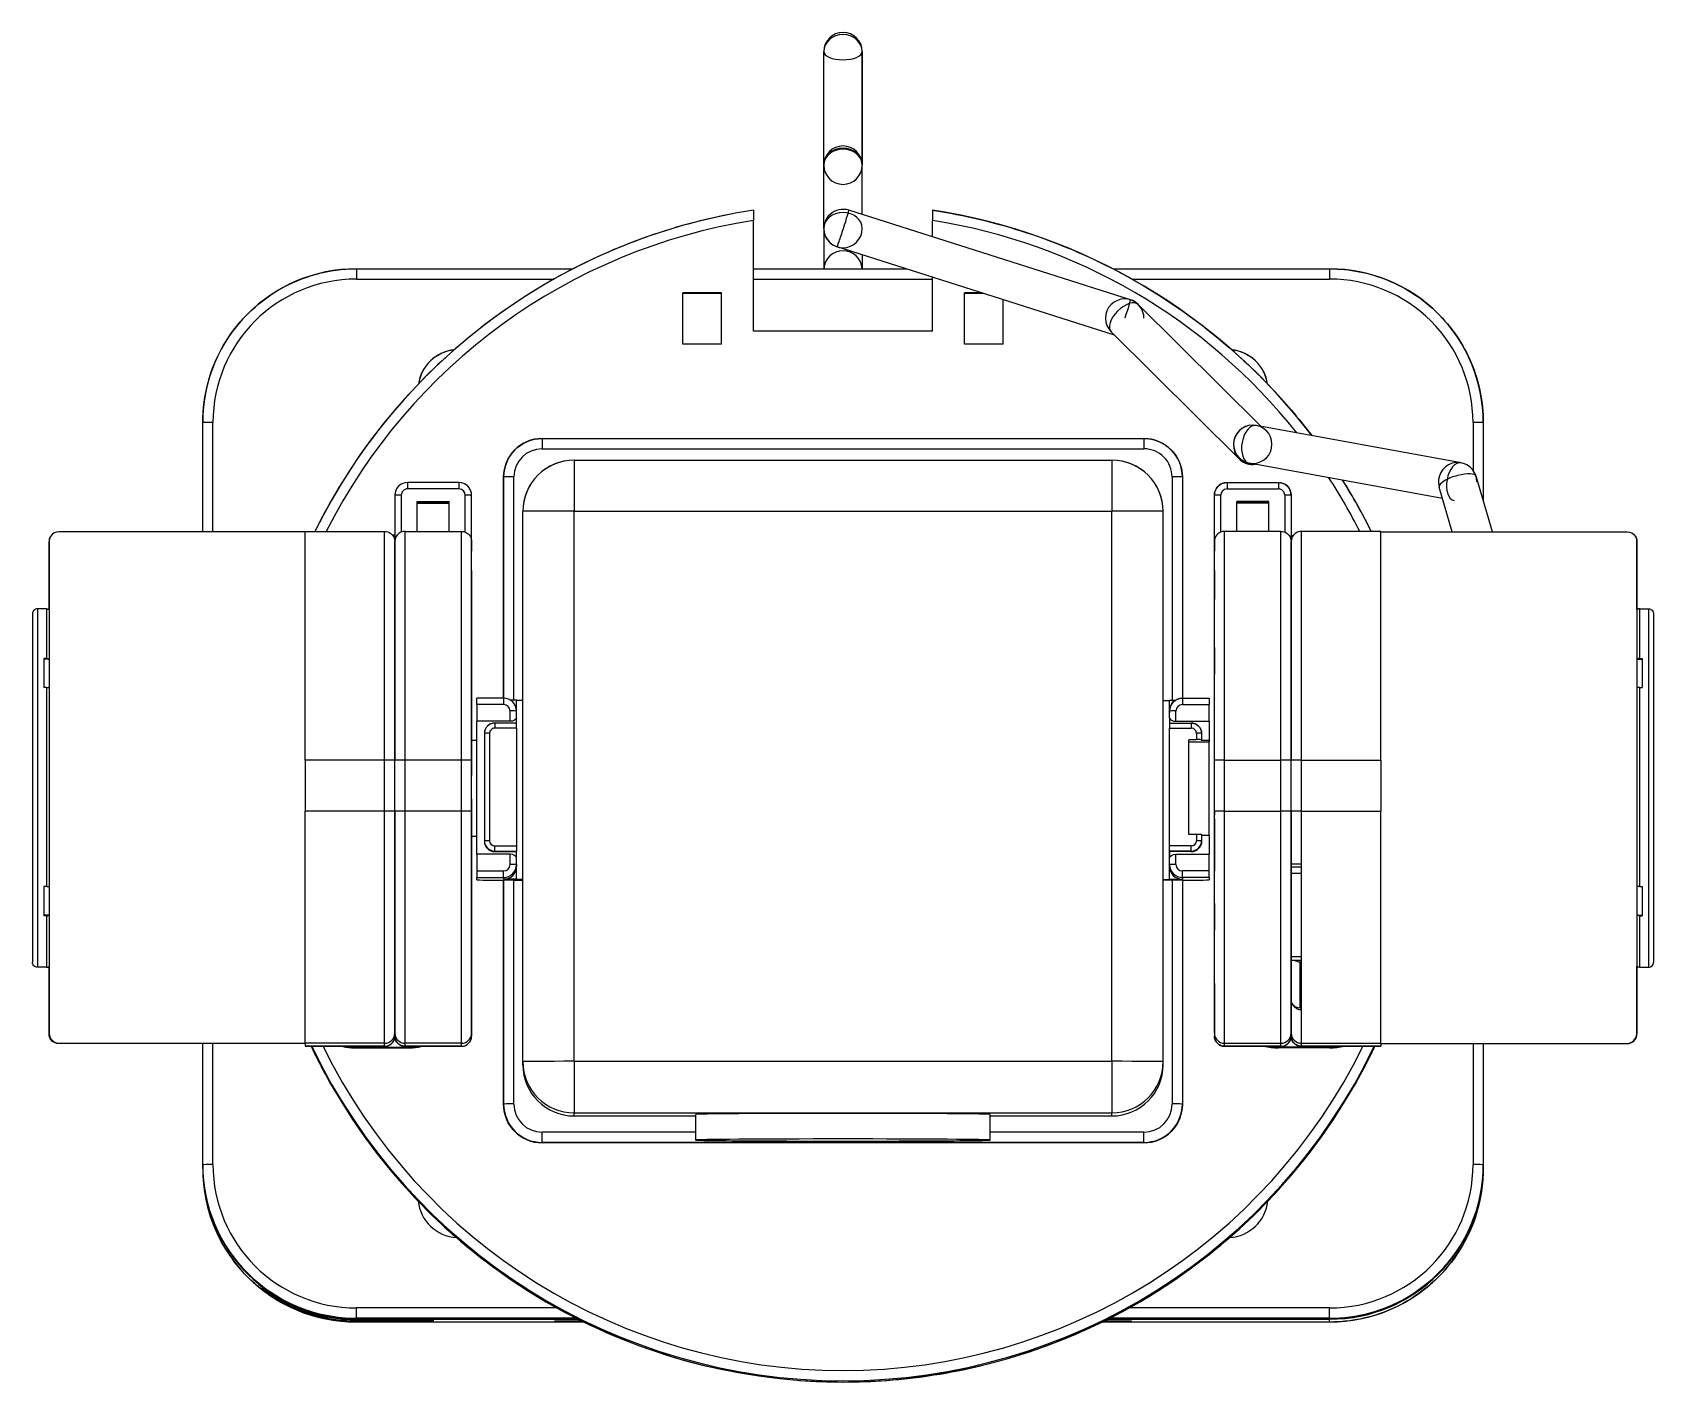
# Model space of a CAD drawing. Header units: millimetres. Extents: x -63 to 63, y -53 to 53.
import ezdxf

# ---------------------------------------------------------------- set-up
doc = ezdxf.new("R2010")
doc.units = ezdxf.units.MM
doc.layers.add('visible', color=7, linetype='Continuous')

msp = doc.modelspace()

# ---------------------------------------------------------------- linework, layer by layer
at = {"layer": 'visible'}
for p, q in [((-1.5, 42.19), (-1.5, 51.06)), ((1.5, 42.19), (1.5, 51.06)), ((1.5, 51.06), (1.5, 42.19)), ((-1.5, 37.24), (-1.5, 42.19)), ((1.5, 38.34), (1.5, 42.19)), ((22.46, 31.67), (0.46, 38.67)), ((-7, 29.21), (-7, 37.87)), ((-1.5, 37.24), (-1.5, 34.09)), ((7, 36.59), (7, 37.87)), ((21.2, 28.92), (-0.46, 35.81)), ((1.5, 35.19), (1.5, 34.09)), ((-38, 34.09), (-21.09, 34.09)), ((-38, 34.09), (-21.09, 34.09)), ((-38, 33.29), (-22.56, 33.29)), ((-7, 34.09), (4.96, 34.09)), ((-7, 34.09), (4.96, 34.09)), ((-7, 33.29), (7, 33.29)), ((7, 29.21), (7, 33.44)), ((21.09, 34.09), (38, 34.09)), ((21.09, 34.09), (38, 34.09)), ((22.56, 33.29), (38, 33.29)), ((-12.5, 28.21), (-12.5, 32.21)), ((-9.5, 32.21), (-12.5, 32.21)), ((-9.5, 32.17), (-12.5, 32.17)), ((-9.5, 28.21), (-9.5, 32.21)), ((9.5, 28.21), (9.5, 32.21)), ((10.85, 32.21), (9.5, 32.21)), ((10.99, 32.17), (9.5, 32.17)), ((12.5, 28.21), (12.5, 31.69)), ((32.63, 21.79), (23.06, 31.3)), ((7, 29.21), (-7, 29.21)), ((30.94, 19.24), (20.94, 29.17)), ((-9.5, 28.21), (-12.5, 28.21)), ((12.5, 28.21), (9.5, 28.21)), ((-50, 13.55), (-50, 22.09)), ((-49.2, 13.55), (-49.2, 22.09)), ((48.27, 18.94), (32.27, 21.86)), ((49.2, 22.09), (49.2, 18.36)), ((50, 22.09), (50, 15.97)), ((-23.5, 20.83), (23.5, 20.83)), ((-23.5, 20.83), (23.5, 20.83)), ((30.5, 20.38), (30.5, 20.3)), ((-23.5, 20.03), (23.5, 20.03)), ((-21, 19.14), (21, 19.14)), ((-21, 19.14), (21, 19.14)), ((-26.5, 0.54), (-26.5, 17.83)), ((-26.5, 17.8), (-26.5, 0.54)), ((-25.7, 0.39), (-25.7, 17.83)), ((25.7, 17.83), (25.7, 0.39)), ((26.5, 17.83), (26.5, 0.54)), ((26.5, 17.8), (26.5, 0.54)), ((46.82, 16.15), (31.73, 18.91)), ((50.71, 13.55), (49.44, 17.88)), ((-30, 17.4), (-34, 17.4)), ((-30, 17.4), (-34, 17.4)), ((-30, 16.9), (-34, 16.9)), ((30, 17.4), (34, 17.4)), ((30, 17.4), (34, 17.4)), ((30, 16.9), (34, 16.9)), ((47.58, 13.55), (46.56, 17.04)), ((-35, 16.4), (-35, 12.6)), ((-34.5, 16.4), (-34.5, 13.52)), ((-33.25, 13.58), (-33.25, 15.9)), ((-33.25, 15.9), (-30.75, 15.9)), ((-33.25, 15.86), (-30.75, 15.86)), ((-33.25, 15.82), (-30.75, 15.82)), ((-33.25, 15.78), (-30.75, 15.78)), ((-30.75, 13.58), (-30.75, 15.9)), ((-29.5, 13.52), (-29.5, 16.4)), ((-29, 12.6), (-29, 16.4)), ((-29, 12.57), (-29, 16.37)), ((-29, 12.04), (-29, 16.31)), ((29, 12.6), (29, 16.4)), ((29, 12.57), (29, 16.37)), ((29, 12.04), (29, 16.31)), ((29.5, 13.52), (29.5, 16.4)), ((33.25, 15.9), (30.75, 15.9)), ((30.75, 13.58), (30.75, 15.9)), ((33.25, 15.86), (30.75, 15.86)), ((33.25, 15.82), (30.75, 15.82)), ((33.25, 15.78), (30.75, 15.78)), ((33.25, 13.58), (33.25, 15.9)), ((34.5, 16.4), (34.5, 13.52)), ((35, 16.4), (35, 12.6)), ((-25, -27.86), (-25, 15.14)), ((-21, -27.83), (-21, 15.16)), ((-21, 15.16), (21, 15.16)), ((21, -27.83), (21, 15.16)), ((25, -27.86), (25, 15.14)), ((-42, 13.55), (-61.23, 13.55)), ((-42, 13.58), (-35.8, 13.58)), ((-35, 13.27), (-35.17, 13.27)), ((-35, 13.27), (-35.17, 13.27)), ((-35, 12.78), (-35, 12.78)), ((-34.2, 13.58), (-29.8, 13.58)), ((-29, 12.78), (-29, 12.6)), ((29, 12.78), (29, 12.6)), ((34.2, 13.58), (29.8, 13.58)), ((35, 13.26), (35.17, 13.26)), ((35, 13.26), (35.17, 13.26)), ((35, 12.78), (35, 12.78)), ((42, 13.58), (35.8, 13.58)), ((42, 13.55), (61.23, 13.55)), ((-29, 12.57), (-29, 12.54)), ((-29, 10.51), (-29, 12.04)), ((29, 12.57), (29, 12.54)), ((29, 10.51), (29, 12.04)), ((-29, 8.22), (-29, 8.26)), ((-29, 8.22), (-29, 4.51)), ((29, 8.22), (29, 8.26)), ((29, 4.51), (29, 8.22)), ((-62.2, 7.52), (-62.9, 7.52)), ((62.2, 7.52), (62.9, 7.52)), ((-62.2, 3.64), (-62.4, 3.64)), ((-62.04, 3.59), (-62.4, 3.59)), ((62.04, 3.59), (62.4, 3.59)), ((62.2, 3.64), (62.4, 3.64)), ((-62.2, 1.38), (-62.4, 1.38)), ((-29, 2.42), (-29, -1.98)), ((29, 0.09), (29, 2.42)), ((62.2, 1.38), (62.4, 1.38)), ((-26.5, 0.54), (-28.6, 0.54)), ((-26.5, 0.54), (-28.6, 0.54)), ((-28.6, 0.04), (-28.6, -1.26)), ((-26.5, 0.04), (-28.6, 0.04)), ((-25.5, 0.39), (-25.98, 0.39)), ((-25.5, -0.61), (-25.5, 0.39)), ((-25, 0.37), (-25.5, 0.37)), ((25, 0.37), (25.5, 0.37)), ((25.5, 0.39), (25.98, 0.39)), ((25.5, -0.61), (25.5, 0.39)), ((26.5, 0.54), (28.6, 0.54)), ((26.5, 0.54), (28.6, 0.54)), ((26.5, 0.04), (28.6, 0.04)), ((28.6, -1.26), (28.6, 0.04)), ((29, -0.08), (29, 0.09)), ((35, -0.08), (35, 0.09)), ((-26, -1.26), (-28.6, -1.26)), ((-26, -1.26), (-26, -0.46)), ((-25.5, -1.01), (-25.5, -0.46)), ((25.5, -0.46), (25.5, -0.61)), ((25.5, -1.01), (25.5, -0.46)), ((26, -1.26), (26, -0.46)), ((26, -1.26), (28.6, -1.26)), ((35, -0.08), (35, -0.23)), ((35, -12.43), (35, -0.23)), ((-28, -2.2), (-28, -10.6)), ((-27.6, -2.2), (-27.6, -10.6)), ((-25.5, -1.4), (-27.2, -1.4)), ((-25.5, -1.4), (-27.2, -1.4)), ((-25.5, -1.8), (-27.2, -1.8)), ((-25.5, -1.8), (-25.5, -11)), ((25.5, -1.4), (27.2, -1.4)), ((25.5, -1.4), (27.2, -1.4)), ((25.5, -11), (25.5, -1.8)), ((25.5, -1.8), (27.2, -1.8)), ((27.6, -2.2), (27.6, -2.7)), ((28, -2.2), (28, -2.7)), ((-29, -2.73), (-28.6, -2.73)), ((27.6, -2.7), (27, -2.7)), ((27, -10.1), (27, -2.7)), ((27, -2.87), (28.6, -2.87)), ((27, -3.98), (27, -2.87)), ((27.96, -2.75), (28.6, -2.75)), ((28, -2.74), (28, -2.7)), ((28.6, -2.75), (28.6, -2.87)), ((28.6, -10.15), (28.6, -2.87)), ((-42, -4.29), (-42, -8.29)), ((-35.8, -4.29), (-42, -4.29)), ((-35.8, -8.29), (-35.8, -4.29)), ((-35, -8.3), (-35, -4.3)), ((-35, -8.3), (-35, -4.3)), ((-34.2, -8.29), (-34.2, -4.29)), ((-29.8, -4.29), (-34.2, -4.29)), ((-29.8, -8.29), (-29.8, -4.29)), ((-29, -8.3), (-29, -4.3)), ((29, -8.3), (29, -4.3)), ((29.8, -8.29), (29.8, -4.29)), ((29.8, -4.29), (34.2, -4.29)), ((34.2, -8.29), (34.2, -4.29)), ((35, -8.3), (35, -4.3)), ((35, -8.3), (35, -4.3)), ((35.8, -8.29), (35.8, -4.29)), ((35.8, -4.29), (42, -4.29)), ((42, -4.29), (42, -8.29)), ((-35.8, -8.29), (-42, -8.29)), ((-29.8, -8.29), (-34.2, -8.29)), ((29.8, -8.29), (34.2, -8.29)), ((35.8, -8.29), (42, -8.29)), ((27, -10.1), (27, -8.98)), ((27.6, -10.1), (27, -10.1)), ((27.6, -10.1), (27.6, -10.6)), ((28, -10.1), (28, -10.6)), ((29, -8.88), (29, -12.98)), ((-29, -10.23), (-28.6, -10.23)), ((-29, -10.98), (-29, -15.49)), ((-28, -10.64), (-28, -10.6)), ((-27.2, -11), (-25.5, -11)), ((27.2, -11), (25.5, -11)), ((28, -10.15), (28.6, -10.15)), ((28, -10.64), (28, -10.6)), ((-28.6, -11.65), (-28.6, -12.96)), ((-26, -11.65), (-28.6, -11.65)), ((-27.2, -11.44), (-27.2, -11.4)), ((-27.2, -11.4), (-25.5, -11.4)), ((-27.2, -11.44), (-25.5, -11.44)), ((-27.2, -11.44), (-25.5, -11.44)), ((-26, -12.46), (-26, -11.65)), ((-25.5, -11.44), (-25.5, -11.4)), ((-25.5, -13.61), (-25.5, -11.44)), ((-25.5, -12.46), (-25.5, -11.92)), ((-25.5, -12.46), (-25.5, -12.61)), ((-25.5, -13.61), (-25.5, -12.61)), ((25.5, -11.4), (25.5, -11.44)), ((27.2, -11.4), (25.5, -11.4)), ((25.5, -13.61), (25.5, -11.44)), ((27.2, -11.44), (25.5, -11.44)), ((27.2, -11.44), (25.5, -11.44)), ((25.5, -12.46), (25.5, -11.92)), ((25.5, -12.61), (25.5, -12.46)), ((25.5, -13.61), (25.5, -12.61)), ((26, -11.65), (28.6, -11.65)), ((26, -12.46), (26, -11.65)), ((27.2, -11.44), (27.2, -11.4)), ((28.6, -12.96), (28.6, -11.65)), ((35, -12.43), (35, -12.98)), ((35, -12.43), (35, -12.66)), ((35.8, -12.43), (35, -12.43)), ((35.8, -12.66), (35, -12.66)), ((-28.6, -12.96), (-26.5, -12.96)), ((-28.6, -13.66), (-28.6, -13.46)), ((-28.6, -13.46), (-26.5, -13.46)), ((-26.5, -13.46), (-26.5, -13.61)), ((-25.5, -13.61), (-26.5, -13.61)), ((-26.5, -31.17), (-26.5, -13.67)), ((-26.5, -13.68), (-26.5, -31.2)), ((-25.7, -31.17), (-25.7, -13.67)), ((-25.7, -13.67), (-25, -13.67)), ((-25.5, -13.63), (-25.5, -13.61)), ((-25, -13.63), (-25.5, -13.63)), ((25, -13.63), (25.5, -13.63)), ((25.7, -13.67), (25, -13.67)), ((25.5, -13.61), (26.5, -13.61)), ((25.5, -13.61), (25.5, -13.63)), ((25.7, -13.67), (25.7, -31.17)), ((28.6, -12.96), (26.5, -12.96)), ((26.5, -13.46), (26.5, -13.61)), ((28.6, -13.46), (26.5, -13.46)), ((26.5, -13.67), (26.5, -31.17)), ((26.5, -13.68), (26.5, -31.2)), ((28.6, -13.46), (28.6, -13.66)), ((29, -15.49), (29, -12.98)), ((35, -12.98), (35, -13.14)), ((35, -13.14), (35.8, -13.14)), ((-62.2, -14.17), (-62.4, -14.17)), ((62.2, -14.17), (62.4, -14.17)), ((-62.04, -16.41), (-62.4, -16.41)), ((-62.2, -16.46), (-62.4, -16.46)), ((62.04, -16.41), (62.4, -16.41)), ((62.2, -16.46), (62.4, -16.46)), ((-29, -17.58), (-29, -21.74)), ((29, -21.74), (29, -17.58)), ((35, -19.64), (35.8, -19.64)), ((35, -19.93), (35.8, -19.93)), ((35.8, -20.08), (35.7, -20.08)), ((-62.2, -20.48), (-62.9, -20.48)), ((62.2, -20.48), (62.9, -20.48)), ((35.7, -23.66), (35.8, -23.66)), ((35.8, -23.66), (35.7, -23.66)), ((-62, -25.69), (-62, -25.62)), ((-42, -26.45), (-61.23, -26.45)), ((-50, -35.91), (-50, -26.45)), ((-49.2, -35.9), (-49.2, -26.45)), ((-42, -26.42), (-42, -26.45)), ((-35.8, -26.42), (-42, -26.42)), ((-42, -26.45), (-42, -26.66)), ((-35.8, -26.66), (-35.8, -26.42)), ((-35, -25.86), (-35, -25.62)), ((-35, -25.86), (-35, -25.62)), ((-35, -25.62), (-35, -25.62)), ((-35, -25.93), (-35, -25.93)), ((-34.2, -26.66), (-34.2, -26.42)), ((-29.8, -26.42), (-34.2, -26.42)), ((-29.8, -26.66), (-29.8, -26.42)), ((-29, -25.62), (-29, -25.86)), ((29, -25.62), (29, -25.86)), ((29.8, -26.66), (29.8, -26.42)), ((29.8, -26.42), (34.2, -26.42)), ((34.2, -26.66), (34.2, -26.42)), ((35, -25.86), (35, -25.62)), ((35, -25.86), (35, -25.62)), ((35, -25.62), (35, -25.62)), ((35, -25.93), (35, -25.93)), ((35.8, -26.42), (42, -26.42)), ((35.8, -26.66), (35.8, -26.42)), ((42, -26.42), (42, -26.45)), ((42, -26.45), (42, -26.66)), ((42, -26.45), (61.23, -26.45)), ((49.2, -26.45), (49.2, -35.9)), ((50, -26.45), (50, -35.91)), ((62, -25.69), (62, -25.62)), ((-35.8, -26.66), (-42, -26.66)), ((-42, -26.66), (-35.8, -26.66)), ((-38, -26.73), (-34, -26.73)), ((-38, -26.78), (-38, -26.73)), ((-38, -26.78), (-34, -26.78)), ((-38, -26.78), (-34, -26.78)), ((-29.8, -26.66), (-34.2, -26.66)), ((-34.2, -26.66), (-29.8, -26.66)), ((-34, -26.78), (-34, -26.73)), ((-21, -27.83), (21, -27.83)), ((29.8, -26.66), (34.2, -26.66)), ((34.2, -26.66), (29.8, -26.66)), ((34, -26.78), (34, -26.73)), ((38, -26.73), (34, -26.73)), ((38, -26.78), (34, -26.78)), ((38, -26.78), (34, -26.78)), ((35.8, -26.66), (42, -26.66)), ((42, -26.66), (35.8, -26.66)), ((38, -26.78), (38, -26.73)), ((-25, -28.1), (-25, -27.86)), ((25, -28.1), (25, -27.86)), ((-26.5, -31.2), (-26.5, -31.17)), ((26.5, -31.2), (26.5, -31.17)), ((-21, -32.1), (-21, -31.86)), ((-21, -31.86), (21, -31.86)), ((-21, -32.1), (-11.5, -32.1)), ((-21, -32.1), (-11.5, -32.1)), ((-11.5, -33.98), (-11.5, -31.98)), ((11.5, -33.98), (11.5, -31.98)), ((11.5, -32.1), (21, -32.1)), ((11.5, -32.1), (21, -32.1)), ((21, -32.1), (21, -31.86)), ((-11.5, -33.37), (-23.5, -33.37)), ((-23.5, -34.2), (-23.5, -34.17)), ((23.5, -34.17), (-23.5, -34.17)), ((23.5, -33.37), (11.5, -33.37)), ((23.5, -34.2), (23.5, -34.17)), ((23.5, -34.2), (-23.5, -34.2)), ((23.5, -34.2), (-23.5, -34.2)), ((-50, -35.93), (-50, -35.91)), ((-50, -35.97), (-50, -35.94)), ((-50, -36.2), (-50, -35.98)), ((50, -35.93), (50, -35.91)), ((50, -35.97), (50, -35.94)), ((50, -36.2), (50, -35.98)), ((-45.33, -45.61), (-45.33, -45.52)), ((-45.33, -45.61), (-45.22, -45.61)), ((-22.34, -47.1), (-38, -47.1)), ((-38, -47.93), (-38, -47.91)), ((-20.82, -47.91), (-38, -47.91)), ((-20.79, -47.93), (-38, -47.93)), ((-20.79, -47.93), (-38, -47.93)), ((-20.77, -47.94), (-38, -47.94)), ((-38, -47.97), (-38, -47.94)), ((-38, -47.97), (-20.69, -47.97)), ((-38, -47.98), (-20.68, -47.98)), ((-38, -48.02), (-38, -47.98)), ((-38, -48.02), (-32, -48.02)), ((-32, -48.02), (-32, -48.11)), ((-32, -48.11), (-32, -48.02)), ((20.68, -47.98), (38, -47.98)), ((20.69, -47.97), (38, -47.97)), ((38, -47.94), (20.77, -47.94)), ((38, -47.93), (20.79, -47.93)), ((38, -47.93), (20.79, -47.93)), ((38, -47.91), (20.82, -47.91)), ((38, -47.1), (22.34, -47.1)), ((38, -47.93), (38, -47.91)), ((38, -47.97), (38, -47.94)), ((38, -48.2), (38, -47.98)), ((-38, -48.11), (-32, -48.11)), ((-38, -48.2), (-38, -48.11)), ((-20.24, -48.2), (-38, -48.2)), ((-20.24, -48.2), (-38, -48.2)), ((-22.5, -48.12), (-20.4, -48.12)), ((-22.5, -48.12), (-22.5, -48.14)), ((-22.5, -48.14), (-22.5, -48.12)), ((-22.5, -48.14), (-20.36, -48.14)), ((38, -48.2), (20.24, -48.2)), ((38, -48.2), (20.24, -48.2)), ((20.36, -48.14), (22.5, -48.14)), ((20.4, -48.12), (22.5, -48.12)), ((22.5, -48.12), (22.5, -48.14)), ((22.5, -48.14), (22.5, -48.12))]:
    msp.add_line(p, q, dxfattribs=at)
for centre, radius, start, end in [((0, 51.06), 1.5, 360, 540), ((0, 51.06), 1.5, 360, 540), ((0, 42.19), 1.5, 360, 540), ((0, 42.19), 1.5, 180, 360), ((0, 37.24), 1.5, 432.3418, 612.3418), ((0, 37.24), 1.5, 180, 360), ((0, 34.01), 1.5, 363.0857, 536.9143), ((22, 30.24), 1.5, 405.1768, 585.1768), ((22, 30.24), 1.5, 360, 432.3418), ((32, 20.38), 1.5, 439.6551, 619.6551), ((32, 20.38), 1.5, 360, 540), ((32, 20.3), 1.5, 180, 278.6336), ((-21, 15.14), 4, 90, 180), ((21, 15.14), 4, 360, 450), ((32, 20.3), 1.5, 225.1768, 278.6336), ((48, 17.46), 1.5, 376.2977, 556.2977), ((48, 17.46), 1.5, 360, 439.6551), ((-21, -28.1), 4, 180, 270), ((21, -28.1), 4, 270, 360)]:
    msp.add_arc(centre, radius, start, end, dxfattribs=at)
for centre, major_axis, ratio, start_param, end_param in [((0, 51.06), (1.5, 0), 0.887137, -6.283185, -3.141593), ((0, 51.06), (-1.5, 0), 0.419264, -6.283185, -3.141593), ((0, 42.19), (1.5, 0), 0.887137, -6.283185, -3.141593), ((0, 42.19), (1.5, 0), 0.836027, -6.283185, -3.141593), ((0, -6.79), (-46, 0), 0.999974, -1.418029, -0.458754), ((0, 37.24), (1.5, 0), 0.836027, -6.283185, -3.141593), ((0, 37.24), (0.46, 1.43), 0.019467, 4.726148, 6.283185), ((0, -6.79), (-46, 0), 0.999974, -2.49102, -1.723564), ((0, -6.79), (-45.2, 0), 0.999974, -1.415303, -0.467371), ((0, 37.24), (0.46, 1.43), 0.019467, 3.148462, 4.726148), ((0, -6.79), (-45.2, 0), 0.999974, -2.471601, -1.726289), ((0, 37.24), (0.46, 1.43), 0.019467, 3.141593, 3.148462), ((-38, 22.09), (-12, 0), 0.999974, -1.570796, 0), ((-38, 22.09), (-11.2, 0), 0.999974, -1.570796, 0), ((38, 22.09), (-12, 0), 0.999974, -3.141593, -1.570796), ((38, 22.09), (-11.2, 0), 0.999974, -3.141593, -1.570796), ((22, 30.24), (0.46, 1.43), 0.019467, 4.726148, 6.283185), ((22, 30.24), (1.06, 1.06), 0.519506, -6.283185, -3.141593), ((-30, 24.59), (3.2, 0), 0.999974, 1.680234, 2.986906), ((-30, 24.58), (3.2, 0), 0.999974, 1.686156, 2.981443), ((30, 24.59), (3.2, 0), 0.999974, 0.154686, 1.461358), ((30, 24.58), (3.2, 0), 0.999974, 0.160149, 1.455436), ((-49.2, 22.09), (0.8, 0), 0.007208, -4.712389, -3.141593), ((32, 20.38), (0.27, 1.48), 0.560971, -6.283185, -3.141593), ((49.2, 22.09), (-0.8, 0), 0.007208, 3.141593, 4.712389), ((-23.5, 17.83), (-3, 0), 0.999974, -1.570796, 0), ((23.5, 17.83), (-3, 0), 0.999974, -3.141593, -1.570796), ((32, 20.38), (-1.5, 0), 0.999974, -6.283185, -3.141593), ((32, 20.3), (-1.5, 0), 0.999974, -6.283185, -4.561782), ((-23.5, 17.83), (-2.2, 0), 0.999974, -1.570796, 0), ((-21, 15.14), (4, 0), 0.999974, 1.570796, 3.141593), ((21, 15.14), (-4, 0), 0.999974, -3.141593, -1.570796), ((23.5, 17.83), (-2.2, 0), 0.999974, -3.141593, -1.570796), ((48, 17.46), (0.27, 1.48), 0.560971, -6.283185, -3.141593), ((-25.7, 17.83), (0.8, 0), 0.007208, -4.712389, -3.141593), ((25.7, 17.83), (-0.8, 0), 0.007208, 3.141593, 4.712389), ((0, -6.79), (-45.2, 0), 0.999974, -2.674221, -2.567177), ((48, 17.46), (1.44, 0.42), 0.311358, -4.803173, -3.141593), ((48, 17.46), (1.44, 0.42), 0.311358, -6.283185, -4.803173), ((-34, 16.4), (1, 0), 0.999974, 1.570796, 3.141593), ((-34, 16.4), (0.5, 0), 0.999974, 1.570796, 3.141593), ((-30, 16.4), (1, 0), 0.999974, 0, 1.570796), ((-30, 16.4), (0.5, 0), 0.999974, 0, 1.570796), ((30, 16.4), (-1, 0), 0.999974, -1.570796, 0), ((30, 16.4), (-0.5, 0), 0.999974, -1.570796, 0), ((34, 16.4), (-1, 0), 0.999974, -3.141593, -1.570796), ((34, 16.4), (-0.5, 0), 0.999974, -3.141593, -1.570796), ((0, -6.79), (-46, 0), 0.999974, -2.682839, -2.583251), ((-34.5, 16.4), (0.5, 0), 0.007208, -4.712389, -3.141593), ((-29.5, 16.4), (-0.5, 0), 0.007208, 3.141593, 4.712389), ((29.5, 16.4), (0.5, 0), 0.007208, -4.712389, -3.141593), ((34.5, 16.4), (-0.5, 0), 0.007208, 3.141593, 4.712389), ((-21, 15.14), (4, 0), 0.007208, -4.712389, -3.141593), ((21, 15.14), (-4, 0), 0.007208, 3.141593, 4.712389), ((-61.2, 12.78), (0.8, 0), 0.999974, 2.696529, 3.141593), ((61.2, 12.78), (-0.8, 0), 0.999974, -3.141593, -2.696529), ((-26.5, -0.46), (1, 0), 0.999974, 0, 1.570796), ((-26.5, -0.46), (0.5, 0), 0.999974, 0, 1.570796), ((26.5, -0.46), (-1, 0), 0.999974, -1.570796, 0), ((26.5, -0.46), (-0.5, 0), 0.999974, -1.570796, 0), ((-26, -0.46), (-0.5, 0), 0.007208, 3.141593, 4.712389), ((26, -0.46), (0.5, 0), 0.007208, -4.712389, -3.141593), ((-27.2, -2.2), (0.8, 0), 0.999974, 1.570796, 3.141593), ((-27.6, -2.2), (0.4, 0), 0.007208, -4.712389, -3.141593), ((-27.2, -2.2), (0.4, 0), 0.999974, 1.570796, 3.141593), ((27.2, -2.2), (-0.8, 0), 0.999974, -3.141593, -1.570796), ((27.2, -2.2), (-0.4, 0), 0.999974, -3.141593, -1.570796), ((27.6, -2.2), (-0.4, 0), 0.007208, 3.141593, 4.712389), ((27.6, -2.7), (-0.4, 0), 0.007208, 3.141593, 4.712389), ((27.6, -2.74), (-0.4, 0), 0.007208, 2.684173, 3.141593), ((-35.8, -4.3), (0.8, 0), 0.007208, -6.283185, -4.712389), ((-34.2, -4.3), (-0.8, 0), 0.007208, 4.712389, 6.283185), ((-29.8, -4.3), (0.8, 0), 0.007208, -6.283185, -4.712389), ((29.8, -4.3), (-0.8, 0), 0.007208, 4.712389, 6.283185), ((34.2, -4.3), (0.8, 0), 0.007208, -6.283185, -4.712389), ((35.8, -4.3), (-0.8, 0), 0.007208, 4.712389, 6.283185), ((-35.8, -8.3), (0.8, 0), 0.007208, -6.283185, -4.712389), ((-34.2, -8.3), (-0.8, 0), 0.007208, 4.712389, 6.283185), ((-29.8, -8.3), (0.8, 0), 0.007208, -6.283185, -4.712389), ((29.8, -8.3), (-0.8, 0), 0.007208, 4.712389, 6.283185), ((34.2, -8.3), (0.8, 0), 0.007208, -6.283185, -4.712389), ((35.8, -8.3), (-0.8, 0), 0.007208, 4.712389, 6.283185), ((27.6, -10.1), (-0.4, 0), 0.007208, 3.141593, 4.712389), ((-27.2, -10.6), (0.8, 0), 0.999974, 3.141593, 4.712389), ((-27.6, -10.6), (0.4, 0), 0.007208, -4.712389, -3.141593), ((-27.2, -10.64), (0.8, 0), 0.999974, 3.141593, 4.712389), ((-27.2, -10.6), (0.4, 0), 0.999974, 3.141593, 4.712389), ((27.2, -10.6), (-0.4, 0), 0.999974, -4.712389, -3.141593), ((27.2, -10.6), (-0.8, 0), 0.999974, -4.712389, -3.141593), ((27.2, -10.64), (-0.8, 0), 0.999974, -4.712389, -3.141593), ((27.6, -10.6), (-0.4, 0), 0.007208, 3.141593, 4.712389), ((-26.5, -12.46), (1, 0), 0.999974, 4.712389, 6.283185), ((-26.5, -12.46), (0.5, 0), 0.999974, 4.712389, 6.283185), ((-26.5, -12.61), (1, 0), 0.999974, 4.712389, 6.283185), ((-26, -12.46), (-0.5, 0), 0.007208, 3.141593, 4.712389), ((26.5, -12.46), (-1, 0), 0.999974, -6.283185, -4.712389), ((26, -12.46), (0.5, 0), 0.007208, -4.712389, -3.141593), ((26.5, -12.61), (-1, 0), 0.999974, -6.283185, -4.712389), ((26.5, -12.46), (-0.5, 0), 0.999974, -6.283185, -4.712389), ((-17.5, -13.61), (-13, 0), 0.007208, 0.547466, 0.806114), ((-25.7, -13.67), (0.8, 0), 0.007208, -4.712389, -3.141593), ((25.7, -13.67), (-0.8, 0), 0.007208, 3.141593, 4.712389), ((17.5, -13.61), (13, 0), 0.007208, -0.806114, -0.547466), ((35.7, -22.86), (-0.8, 0), 0.999974, -5.777825, -4.712389), ((-61.2, -25.62), (-0.8, 0), 0.999974, -6.283185, -5.765469), ((-35.8, -25.62), (0.8, 0), 0.999974, 4.712389, 6.283185), ((-35.8, -25.86), (0.8, 0), 0.999974, 4.712389, 6.283185), ((-34.2, -25.62), (-0.8, 0), 0.999974, -6.283185, -4.712389), ((-34.2, -25.86), (-0.8, 0), 0.999974, -6.283185, -4.712389), ((-29.8, -25.62), (0.8, 0), 0.999974, 4.712389, 6.283185), ((-29.8, -25.86), (0.8, 0), 0.999974, 4.712389, 6.283185), ((29.8, -25.62), (-0.8, 0), 0.999974, -6.283185, -4.712389), ((29.8, -25.86), (-0.8, 0), 0.999974, -6.283185, -4.712389), ((34.2, -25.62), (0.8, 0), 0.999974, 4.712389, 6.283185), ((34.2, -25.86), (0.8, 0), 0.999974, 4.712389, 6.283185), ((35.8, -25.62), (-0.8, 0), 0.999974, -6.283185, -4.712389), ((35.8, -25.86), (-0.8, 0), 0.999974, -6.283185, -4.712389), ((61.2, -25.62), (0.8, 0), 0.999974, 5.765469, 6.283185), ((0, -6.89), (46, 0), 0.999974, 3.585684, 5.839094), ((0, -6.79), (-46, 0), 0.999974, -5.836646, -3.588132), ((0, -6.79), (-45.2, 0), 0.999974, -5.828012, -3.596766), ((-38, -21.78), (5, 0), 0.999974, 4.489664, 4.712389), ((-38, -21.73), (5, 0), 0.999974, 4.536235, 4.712389), ((-34, -21.73), (5, 0), 0.999974, 4.712389, 4.888543), ((-34, -21.78), (5, 0), 0.999974, 4.712389, 4.935114), ((-21, -27.86), (-4, 0), 0.007208, 4.712389, 6.283185), ((21, -27.86), (4, 0), 0.007208, -6.283185, -4.712389), ((34, -21.78), (-5, 0), 0.999974, -4.935766, -4.712389), ((34, -21.73), (-5, 0), 0.999974, -4.889364, -4.712389), ((38, -21.78), (-5, 0), 0.999974, -4.712389, -4.489012), ((38, -21.73), (-5, 0), 0.999974, -4.712389, -4.535414), ((-21, -27.86), (4, 0), 0.999974, 3.141593, 4.712389), ((-21, -28.1), (4, 0), 0.999974, 3.141593, 4.712389), ((21, -27.86), (-4, 0), 0.999974, -4.712389, -3.141593), ((21, -28.1), (-4, 0), 0.999974, -4.712389, -3.141593), ((-25.7, -31.17), (0.8, 0), 0.007208, -4.712389, -3.141593), ((-23.5, -31.17), (-3, 0), 0.999974, -6.283185, -4.712389), ((-23.5, -31.2), (-3, 0), 0.999974, -6.283185, -4.712389), ((-23.5, -31.17), (-2.2, 0), 0.999974, -6.283185, -4.712389), ((23.5, -31.17), (-2.2, 0), 0.999974, -4.712389, -3.141593), ((23.5, -31.17), (-3, 0), 0.999974, -4.712389, -3.141593), ((23.5, -31.2), (-3, 0), 0.999974, -4.712389, -3.141593), ((25.7, -31.17), (-0.8, 0), 0.007208, 3.141593, 4.712389), ((0, -31.98), (11.5, 0), 0.007208, -6.283185, -3.141593), ((0, -33.98), (11.5, 0), 0.007208, -6.283185, -3.141593), ((0, -33.98), (11.5, 0), 0.007208, -3.141593, 0), ((-49.2, -35.91), (0.8, 0), 0.007208, -4.712389, -3.141593), ((-38, -35.91), (-12, 0), 0.999974, -6.283185, -4.712389), ((-38, -35.93), (-12, 0), 0.999974, -6.283185, -4.712389), ((-38, -35.94), (-12, 0), 0.999974, -6.283185, -4.712389), ((-38, -35.97), (12, 0), 0.999974, 3.141593, 4.712389), ((-38, -35.98), (12, 0), 0.999974, 3.141593, 4.712389), ((-38, -36.2), (-12, 0), 0.999974, -6.283185, -4.712389), ((-38, -35.9), (-11.2, 0), 0.999974, -6.283185, -4.712389), ((38, -35.9), (-11.2, 0), 0.999974, -4.712389, -3.141593), ((38, -35.91), (-12, 0), 0.999974, -4.712389, -3.141593), ((38, -35.93), (-12, 0), 0.999974, -4.712389, -3.141593), ((38, -35.94), (-12, 0), 0.999974, -4.712389, -3.141593), ((38, -35.97), (12, 0), 0.999974, 4.712389, 6.283185), ((38, -35.98), (12, 0), 0.999974, 4.712389, 6.283185), ((38, -36.2), (-12, 0), 0.999974, -4.712389, -3.141593), ((49.2, -35.91), (-0.8, 0), 0.007208, 3.141593, 4.712389), ((-30, -38.4), (3.2, 0), 0.999974, 3.250534, 4.652564), ((30, -38.4), (3.2, 0), 0.999974, 4.77218, 6.174254), ((-38, -36.02), (12, 0), 0.999974, 4.055125, 4.712389), ((-38, -36.11), (12, 0), 0.999974, 4.055125, 4.712389)]:
    msp.add_ellipse(centre, major_axis=major_axis, ratio=ratio, start_param=start_param, end_param=end_param, dxfattribs=at)
for points, degree, knots in [([(-7, 38.67), (-11.98, 37.91), (-16.84, 36.31), (-21.3, 33.98), (-25.77, 31.64), (-29.85, 28.57), (-33.33, 24.91), (-36.52, 21.56), (-39.2, 17.73), (-41.24, 13.58)], 3, [0, 0, 0, 0, 0.2318624, 0.2318624, 0.2318624, 0.4637249, 0.4637249, 0.4637249, 0.6764974, 0.6764974, 0.6764974, 0.6764974]), ([(-7, 38.67), (-7, 38.67), (-7, 38.58), (-7, 38.43), (-7, 38.28), (-7, 38.08), (-7, 37.87)], 3, [0, 0, 0, 0, 0.505642, 0.505642, 0.505642, 1, 1, 1, 1]), ([(7, 38.67), (7, 38.67), (7, 38.58), (7, 38.43), (7, 38.28), (7, 38.08), (7, 37.87)], 3, [0, 0, 0, 0, 0.505642, 0.505642, 0.505642, 1, 1, 1, 1]), ([(7, 38.67), (11.98, 37.91), (16.84, 36.31), (21.3, 33.98), (25.77, 31.64), (29.85, 28.57), (33.33, 24.91), (34.49, 23.69), (35.58, 22.41), (36.6, 21.07)], 3, [0, 0, 0, 0, 0.2318624, 0.2318624, 0.2318624, 0.4637249, 0.4637249, 0.4637249, 0.54124, 0.54124, 0.54124, 0.54124]), ([(-50, 22.09), (-50, 24.19), (-49.44, 26.3), (-48.38, 28.12), (-47.86, 29.01), (-47.22, 29.84), (-46.49, 30.57), (-45.75, 31.31), (-44.92, 31.94), (-44.03, 32.47), (-42.21, 33.52), (-40.11, 34.09), (-38, 34.09)], 3, [0, 0, 0, 0, 0.334995, 0.334995, 0.334995, 0.5, 0.5, 0.5, 0.665006, 0.665006, 0.665006, 1, 1, 1, 1]), ([(-38, 34.09), (-38, 34.09), (-38, 34.09), (-38, 34.08), (-38, 34.08), (-38, 34.07), (-38, 34.07), (-38, 34.06), (-38, 34.05), (-38, 34.04), (-38, 34.03), (-38, 34.02), (-38, 34.01), (-38, 34), (-38, 33.98), (-38, 33.97), (-38, 33.93), (-38, 33.9), (-38, 33.86), (-38, 33.71), (-38, 33.5), (-38, 33.29)], 3, [0, 0, 0, 0, 0.071429, 0.071429, 0.071429, 0.142857, 0.142857, 0.142857, 0.214286, 0.214286, 0.214286, 0.285714, 0.285714, 0.285714, 0.357143, 0.357143, 0.357143, 0.5, 0.5, 0.5, 1, 1, 1, 1]), ([(38, 34.09), (38, 34.09), (38, 34.09), (38, 34.08), (38, 34.08), (38, 34.07), (38, 34.07), (38, 34.06), (38, 34.05), (38, 34.04), (38, 34.03), (38, 34.02), (38, 34.01), (38, 34), (38, 33.98), (38, 33.97), (38, 33.93), (38, 33.9), (38, 33.86), (38, 33.71), (38, 33.5), (38, 33.29)], 3, [0, 0, 0, 0, 0.071429, 0.071429, 0.071429, 0.142857, 0.142857, 0.142857, 0.214286, 0.214286, 0.214286, 0.285714, 0.285714, 0.285714, 0.357143, 0.357143, 0.357143, 0.5, 0.5, 0.5, 1, 1, 1, 1]), ([(38, 34.09), (39.55, 34.09), (41.1, 33.79), (42.53, 33.2), (43.97, 32.62), (45.29, 31.75), (46.39, 30.66), (47.53, 29.55), (48.45, 28.21), (49.06, 26.74), (49.68, 25.27), (50, 23.68), (50, 22.09)], 3, [0, 0, 0, 0, 0.25, 0.25, 0.25, 0.5, 0.5, 0.5, 0.75, 0.75, 0.75, 1, 1, 1, 1]), ([(-26.5, 17.83), (-26.5, 18.61), (-26.18, 19.39), (-25.62, 19.95), (-25.07, 20.51), (-24.29, 20.83), (-23.5, 20.83)], 3, [0, 0, 0, 0, 0.500002, 0.500002, 0.500002, 1, 1, 1, 1]), ([(-23.5, 20.83), (-23.5, 20.82), (-23.5, 20.82), (-23.5, 20.82), (-23.5, 20.82), (-23.5, 20.81), (-23.5, 20.81), (-23.5, 20.8), (-23.5, 20.79), (-23.5, 20.78), (-23.5, 20.77), (-23.5, 20.76), (-23.5, 20.75), (-23.5, 20.73), (-23.5, 20.72), (-23.5, 20.71), (-23.5, 20.67), (-23.5, 20.64), (-23.5, 20.59), (-23.5, 20.45), (-23.5, 20.24), (-23.5, 20.03)], 3, [0, 0, 0, 0, 0.071429, 0.071429, 0.071429, 0.142857, 0.142857, 0.142857, 0.214286, 0.214286, 0.214286, 0.285714, 0.285714, 0.285714, 0.357143, 0.357143, 0.357143, 0.5, 0.5, 0.5, 1, 1, 1, 1]), ([(23.5, 20.83), (23.5, 20.82), (23.5, 20.82), (23.5, 20.82), (23.5, 20.82), (23.5, 20.81), (23.5, 20.81), (23.5, 20.8), (23.5, 20.79), (23.5, 20.78), (23.5, 20.77), (23.5, 20.76), (23.5, 20.75), (23.5, 20.73), (23.5, 20.72), (23.5, 20.71), (23.5, 20.67), (23.5, 20.64), (23.5, 20.59), (23.5, 20.45), (23.5, 20.24), (23.5, 20.03)], 3, [0, 0, 0, 0, 0.071429, 0.071429, 0.071429, 0.142857, 0.142857, 0.142857, 0.214286, 0.214286, 0.214286, 0.285714, 0.285714, 0.285714, 0.357143, 0.357143, 0.357143, 0.5, 0.5, 0.5, 1, 1, 1, 1]), ([(23.5, 20.83), (24.02, 20.83), (24.55, 20.69), (25, 20.43), (25.33, 20.23), (25.63, 19.98), (25.87, 19.67), (26.27, 19.15), (26.5, 18.49), (26.5, 17.83)], 3, [0, 0, 0, 0, 0.333176, 0.333176, 0.333176, 0.578191, 0.578191, 0.578191, 1, 1, 1, 1]), ([(-34, 17.4), (-34.26, 17.4), (-34.52, 17.29), (-34.71, 17.11), (-34.89, 16.92), (-35, 16.66), (-35, 16.4)], 3, [0, 0, 0, 0, 0.5, 0.5, 0.5, 1, 1, 1, 1]), ([(-34, 17.4), (-34, 17.4), (-34, 17.34), (-34, 17.25), (-34, 17.16), (-34, 17.03), (-34, 16.9)], 3, [0, 0, 0, 0, 0.5, 0.5, 0.5, 1, 1, 1, 1]), ([(-30, 17.4), (-30, 17.4), (-30, 17.34), (-30, 17.25), (-30, 17.16), (-30, 17.03), (-30, 16.9)], 3, [0, 0, 0, 0, 0.5, 0.5, 0.5, 1, 1, 1, 1]), ([(-29, 16.4), (-29, 16.66), (-29.11, 16.92), (-29.29, 17.1), (-29.48, 17.29), (-29.74, 17.4), (-30, 17.4)], 3, [0, 0, 0, 0, 0.5, 0.5, 0.5, 1, 1, 1, 1]), ([(29, 16.4), (29, 16.66), (29.11, 16.92), (29.29, 17.1), (29.48, 17.29), (29.74, 17.4), (30, 17.4)], 3, [0, 0, 0, 0, 0.5, 0.5, 0.5, 1, 1, 1, 1]), ([(30, 17.4), (30, 17.4), (30, 17.34), (30, 17.25), (30, 17.16), (30, 17.03), (30, 16.9)], 3, [0, 0, 0, 0, 0.5, 0.5, 0.5, 1, 1, 1, 1]), ([(34, 17.4), (34, 17.4), (34, 17.34), (34, 17.25), (34, 17.16), (34, 17.03), (34, 16.9)], 3, [0, 0, 0, 0, 0.5, 0.5, 0.5, 1, 1, 1, 1]), ([(34, 17.4), (34.26, 17.4), (34.52, 17.29), (34.71, 17.11), (34.89, 16.92), (35, 16.66), (35, 16.4)], 3, [0, 0, 0, 0, 0.5, 0.5, 0.5, 1, 1, 1, 1]), ([(-35.8, 13.58), (-35.63, 13.58), (-35.46, 13.52), (-35.32, 13.42), (-35.12, 13.27), (-35, 13.03), (-35, 12.78)], 3, [0, 0, 0, 0, 0.818177, 0.818177, 0.818177, 1, 1, 1, 1]), ([(-34.2, 13.58), (-34.37, 13.58), (-34.54, 13.52), (-34.68, 13.42), (-34.88, 13.27), (-35, 13.03), (-35, 12.78)], 3, [0, 0, 0, 0, 0.818177, 0.818177, 0.818177, 1, 1, 1, 1]), ([(-29.8, 13.58), (-29.74, 13.58), (-29.68, 13.57), (-29.62, 13.56), (-29.56, 13.54), (-29.5, 13.52), (-29.45, 13.5), (-29.18, 13.37), (-29, 13.08), (-29, 12.78)], 3, [0, 0, 0, 0, 0.333333, 0.333333, 0.333333, 0.666667, 0.666667, 0.666667, 1, 1, 1, 1]), ([(29.8, 13.58), (29.74, 13.58), (29.68, 13.57), (29.62, 13.56), (29.56, 13.54), (29.5, 13.52), (29.45, 13.5), (29.18, 13.37), (29, 13.08), (29, 12.78)], 3, [0, 0, 0, 0, 0.333333, 0.333333, 0.333333, 0.666667, 0.666667, 0.666667, 1, 1, 1, 1]), ([(34.2, 13.58), (34.37, 13.58), (34.54, 13.52), (34.68, 13.42), (34.88, 13.27), (35, 13.03), (35, 12.78)], 3, [0, 0, 0, 0, 0.818177, 0.818177, 0.818177, 1, 1, 1, 1]), ([(35.8, 13.58), (35.63, 13.58), (35.46, 13.52), (35.32, 13.42), (35.12, 13.27), (35, 13.03), (35, 12.78)], 3, [0, 0, 0, 0, 0.818177, 0.818177, 0.818177, 1, 1, 1, 1]), ([(-62.9, 7.52), (-63, 7.52), (-63.11, 7.48), (-63.18, 7.41), (-63.26, 7.33), (-63.3, 7.23), (-63.3, 7.12)], 3, [0, 0, 0, 0, 0.5, 0.5, 0.5, 1, 1, 1, 1]), ([(62.9, 7.52), (63, 7.52), (63.11, 7.48), (63.18, 7.41), (63.26, 7.33), (63.3, 7.23), (63.3, 7.12)], 3, [0, 0, 0, 0, 0.5, 0.5, 0.5, 1, 1, 1, 1]), ([(-62.2, 1.38), (-62.2, 0.88), (-62.2, 0.38), (-62.2, -0.14), (-62.2, -0.67), (-62.2, -1.21), (-62.2, -1.76), (-62.2, -2.32), (-62.2, -2.88), (-62.2, -3.46), (-62.2, -4.03), (-62.2, -4.62), (-62.2, -5.2), (-62.2, -5.79), (-62.2, -6.38), (-62.2, -7.56), (-62.2, -8.73), (-62.2, -9.3), (-62.2, -9.88), (-62.2, -10.44), (-62.2, -11.01), (-62.2, -11.56), (-62.2, -12.11), (-62.2, -12.64), (-62.2, -13.16), (-62.2, -13.67), (-62.2, -14.17)], 2, [0, 0, 0, 0.071429, 0.071429, 0.142857, 0.142857, 0.214286, 0.214286, 0.285714, 0.285714, 0.357143, 0.357143, 0.428571, 0.428571, 0.5, 0.5, 0.642857, 0.642857, 0.714286, 0.714286, 0.785714, 0.785714, 0.857143, 0.857143, 0.928571, 0.928571, 1, 1, 1]), ([(62.2, 1.38), (62.2, 0.88), (62.2, 0.38), (62.2, -0.14), (62.2, -0.67), (62.2, -1.21), (62.2, -1.76), (62.2, -2.32), (62.2, -2.88), (62.2, -3.46), (62.2, -4.03), (62.2, -4.62), (62.2, -5.2), (62.2, -5.79), (62.2, -6.38), (62.2, -7.56), (62.2, -8.73), (62.2, -9.3), (62.2, -9.88), (62.2, -10.44), (62.2, -11.01), (62.2, -11.56), (62.2, -12.11), (62.2, -12.64), (62.2, -13.16), (62.2, -13.67), (62.2, -14.17)], 2, [0, 0, 0, 0.071429, 0.071429, 0.142857, 0.142857, 0.214286, 0.214286, 0.285714, 0.285714, 0.357143, 0.357143, 0.428571, 0.428571, 0.5, 0.5, 0.642857, 0.642857, 0.714286, 0.714286, 0.785714, 0.785714, 0.857143, 0.857143, 0.928571, 0.928571, 1, 1, 1]), ([(-28.6, 0.04), (-28.6, 0.17), (-28.6, 0.3), (-28.6, 0.39), (-28.6, 0.48), (-28.6, 0.54), (-28.6, 0.54)], 3, [0, 0, 0, 0, 0.5, 0.5, 0.5, 1, 1, 1, 1]), ([(-26.5, 0.54), (-26.5, 0.54), (-26.5, 0.48), (-26.5, 0.39), (-26.5, 0.3), (-26.5, 0.17), (-26.5, 0.04)], 3, [0, 0, 0, 0, 0.5, 0.5, 0.5, 1, 1, 1, 1]), ([(-25.5, -0.46), (-25.5, -0.2), (-25.61, 0.06), (-25.79, 0.25), (-25.98, 0.43), (-26.24, 0.54), (-26.5, 0.54)], 3, [0, 0, 0, 0, 0.5, 0.5, 0.5, 1, 1, 1, 1]), ([(25.5, -0.46), (25.5, -0.2), (25.61, 0.06), (25.79, 0.25), (25.98, 0.43), (26.24, 0.54), (26.5, 0.54)], 3, [0, 0, 0, 0, 0.5, 0.5, 0.5, 1, 1, 1, 1]), ([(26.5, 0.54), (26.5, 0.54), (26.5, 0.48), (26.5, 0.39), (26.5, 0.3), (26.5, 0.17), (26.5, 0.04)], 3, [0, 0, 0, 0, 0.5, 0.5, 0.5, 1, 1, 1, 1]), ([(28.6, 0.54), (28.6, 0.54), (28.6, 0.48), (28.6, 0.39), (28.6, 0.3), (28.6, 0.17), (28.6, 0.04)], 3, [0, 0, 0, 0, 0.5, 0.5, 0.5, 1, 1, 1, 1]), ([(-27.2, -1.4), (-27.46, -1.4), (-27.72, -1.54), (-27.87, -1.76), (-27.95, -1.89), (-28, -2.04), (-28, -2.2)], 3, [0, 0, 0, 0, 0.5, 0.5, 0.5, 1, 1, 1, 1]), ([(-27.2, -1.4), (-27.2, -1.4), (-27.2, -1.44), (-27.2, -1.52), (-27.2, -1.59), (-27.2, -1.69), (-27.2, -1.8)], 3, [0, 0, 0, 0, 0.5, 0.5, 0.5, 1, 1, 1, 1]), ([(-25.5, -1.8), (-25.5, -1.69), (-25.5, -1.59), (-25.5, -1.52), (-25.5, -1.44), (-25.5, -1.4), (-25.5, -1.4)], 3, [0, 0, 0, 0, 0.5, 0.5, 0.5, 1, 1, 1, 1]), ([(25.5, -1.4), (25.5, -1.4), (25.5, -1.44), (25.5, -1.52), (25.5, -1.59), (25.5, -1.69), (25.5, -1.8)], 3, [0, 0, 0, 0, 0.5, 0.5, 0.5, 1, 1, 1, 1]), ([(27.2, -1.4), (27.2, -1.4), (27.2, -1.44), (27.2, -1.52), (27.2, -1.59), (27.2, -1.69), (27.2, -1.8)], 3, [0, 0, 0, 0, 0.5, 0.5, 0.5, 1, 1, 1, 1]), ([(27.2, -1.4), (27.46, -1.4), (27.72, -1.54), (27.87, -1.76), (27.95, -1.89), (28, -2.04), (28, -2.2)], 3, [0, 0, 0, 0, 0.5, 0.5, 0.5, 1, 1, 1, 1]), ([(-28, -10.64), (-28, -10.85), (-27.91, -11.06), (-27.77, -11.21), (-27.62, -11.36), (-27.41, -11.44), (-27.2, -11.44)], 3, [0, 0, 0, 0, 0.5, 0.5, 0.5, 1, 1, 1, 1]), ([(-27.2, -11.4), (-27.2, -11.4), (-27.2, -11.35), (-27.2, -11.28), (-27.2, -11.21), (-27.2, -11.1), (-27.2, -11)], 3, [0, 0, 0, 0, 0.785398, 0.785398, 0.785398, 1.570796, 1.570796, 1.570796, 1.570796]), ([(-25.5, -11), (-25.5, -11.1), (-25.5, -11.21), (-25.5, -11.28), (-25.5, -11.35), (-25.5, -11.4), (-25.5, -11.4)], 3, [0, 0, 0, 0, 0.5, 0.5, 0.5, 1, 1, 1, 1]), ([(25.5, -11.4), (25.5, -11.4), (25.5, -11.35), (25.5, -11.28), (25.5, -11.21), (25.5, -11.1), (25.5, -11)], 3, [0, 0, 0, 0, 0.785398, 0.785398, 0.785398, 1.570796, 1.570796, 1.570796, 1.570796]), ([(28, -10.64), (28, -10.85), (27.91, -11.06), (27.77, -11.21), (27.62, -11.36), (27.41, -11.44), (27.2, -11.44)], 3, [0, 0, 0, 0, 0.5, 0.5, 0.5, 1, 1, 1, 1]), ([(27.2, -11.4), (27.2, -11.4), (27.2, -11.35), (27.2, -11.28), (27.2, -11.21), (27.2, -11.1), (27.2, -11)], 3, [0, 0, 0, 0, 0.785398, 0.785398, 0.785398, 1.570796, 1.570796, 1.570796, 1.570796]), ([(-28.6, -12.96), (-28.6, -13.09), (-28.6, -13.22), (-28.6, -13.31), (-28.6, -13.41), (-28.6, -13.46), (-28.6, -13.46)], 3, [0, 0, 0, 0, 0.5, 0.5, 0.5, 1, 1, 1, 1]), ([(-26.5, -13.46), (-26.5, -13.46), (-26.5, -13.41), (-26.5, -13.31), (-26.5, -13.22), (-26.5, -13.09), (-26.5, -12.96)], 3, [0, 0, 0, 0, 0.785398, 0.785398, 0.785398, 1.570796, 1.570796, 1.570796, 1.570796]), ([(26.5, -13.46), (26.5, -13.46), (26.5, -13.41), (26.5, -13.31), (26.5, -13.22), (26.5, -13.09), (26.5, -12.96)], 3, [0, 0, 0, 0, 0.785398, 0.785398, 0.785398, 1.570796, 1.570796, 1.570796, 1.570796]), ([(28.6, -13.46), (28.6, -13.46), (28.6, -13.41), (28.6, -13.31), (28.6, -13.22), (28.6, -13.09), (28.6, -12.96)], 3, [0, 0, 0, 0, 0.785398, 0.785398, 0.785398, 1.570796, 1.570796, 1.570796, 1.570796]), ([(-62.9, -20.48), (-63, -20.48), (-63.11, -20.44), (-63.18, -20.36), (-63.26, -20.29), (-63.3, -20.19), (-63.3, -20.08)], 3, [0, 0, 0, 0, 0.5, 0.5, 0.5, 1, 1, 1, 1]), ([(62.9, -20.48), (63, -20.48), (63.11, -20.44), (63.18, -20.36), (63.26, -20.29), (63.3, -20.19), (63.3, -20.08)], 3, [0, 0, 0, 0, 0.5, 0.5, 0.5, 1, 1, 1, 1]), ([(35, -23.24), (35.02, -23.27), (35.03, -23.3), (35.05, -23.33), (35.2, -23.53), (35.45, -23.66), (35.7, -23.66)], 3, [0, 0, 0, 0, 0.5, 0.5, 0.5, 1, 1, 1, 1]), ([(-61.23, -26.45), (-61.46, -26.45), (-61.7, -26.35), (-61.86, -26.13), (-61.94, -26.02), (-62, -25.87), (-62, -25.69)], 3, [0, 0, 0, 0, 0.646708, 0.646708, 0.646708, 1, 1, 1, 1]), ([(-35.8, -26.66), (-35.63, -26.66), (-35.46, -26.6), (-35.32, -26.5), (-35.12, -26.35), (-35, -26.11), (-35, -25.86)], 3, [0, 0, 0, 0, 0.818177, 0.818177, 0.818177, 1, 1, 1, 1]), ([(-34.2, -26.66), (-34.24, -26.66), (-34.28, -26.65), (-34.31, -26.65), (-34.45, -26.63), (-34.57, -26.58), (-34.68, -26.5), (-34.88, -26.35), (-35, -26.11), (-35, -25.86)], 3, [0, 0, 0, 0, 0.181823, 0.181823, 0.181823, 0.818177, 0.818177, 0.818177, 1, 1, 1, 1]), ([(-29.8, -26.66), (-29.68, -26.66), (-29.56, -26.63), (-29.45, -26.57), (-29.18, -26.45), (-29, -26.16), (-29, -25.86)], 3, [0, 0, 0, 0, 0.666667, 0.666667, 0.666667, 1, 1, 1, 1]), ([(29.8, -26.66), (29.68, -26.66), (29.56, -26.63), (29.45, -26.57), (29.18, -26.45), (29, -26.16), (29, -25.86)], 3, [0, 0, 0, 0, 0.666667, 0.666667, 0.666667, 1, 1, 1, 1]), ([(34.2, -26.66), (34.37, -26.66), (34.54, -26.6), (34.68, -26.5), (34.88, -26.35), (35, -26.11), (35, -25.86)], 3, [0, 0, 0, 0, 0.818177, 0.818177, 0.818177, 1, 1, 1, 1]), ([(35.8, -26.66), (35.76, -26.66), (35.72, -26.65), (35.69, -26.65), (35.55, -26.63), (35.43, -26.58), (35.32, -26.5), (35.12, -26.35), (35, -26.11), (35, -25.86)], 3, [0, 0, 0, 0, 0.181823, 0.181823, 0.181823, 0.818177, 0.818177, 0.818177, 1, 1, 1, 1]), ([(61.23, -26.45), (61.46, -26.45), (61.7, -26.35), (61.86, -26.13), (61.94, -26.02), (62, -25.87), (62, -25.69)], 3, [0, 0, 0, 0, 0.646708, 0.646708, 0.646708, 1, 1, 1, 1]), ([(-21, -27.83), (-21, -28.28), (-21, -28.73), (-21, -28.94), (-21, -29.16), (-21, -29.37), (-21, -29.57), (-21, -29.77), (-21, -29.97), (-21, -30.15), (-21, -30.34), (-21, -30.5), (-21, -30.67), (-21, -30.82), (-21, -30.97), (-21, -31.1), (-21, -31.24), (-21, -31.35), (-21, -31.45), (-21, -31.54), (-21, -31.63), (-21, -31.69), (-21, -31.76), (-21, -31.8), (-21, -31.84), (-21, -31.85), (-21, -31.86)], 2, [0, 0, 0, 0.142857, 0.142857, 0.214286, 0.214286, 0.285714, 0.285714, 0.357143, 0.357143, 0.428571, 0.428571, 0.5, 0.5, 0.571429, 0.571429, 0.642857, 0.642857, 0.714286, 0.714286, 0.785714, 0.785714, 0.857143, 0.857143, 0.928571, 0.928571, 1, 1, 1]), ([(21, -27.83), (21, -28.28), (21, -28.73), (21, -28.94), (21, -29.16), (21, -29.37), (21, -29.57), (21, -29.77), (21, -29.97), (21, -30.15), (21, -30.34), (21, -30.5), (21, -30.67), (21, -30.82), (21, -30.97), (21, -31.1), (21, -31.24), (21, -31.35), (21, -31.45), (21, -31.54), (21, -31.63), (21, -31.69), (21, -31.76), (21, -31.8), (21, -31.84), (21, -31.85), (21, -31.86)], 2, [0, 0, 0, 0.142857, 0.142857, 0.214286, 0.214286, 0.285714, 0.285714, 0.357143, 0.357143, 0.428571, 0.428571, 0.5, 0.5, 0.571429, 0.571429, 0.642857, 0.642857, 0.714286, 0.714286, 0.785714, 0.785714, 0.857143, 0.857143, 0.928571, 0.928571, 1, 1, 1]), ([(-23.5, -34.2), (-24.02, -34.2), (-24.55, -34.06), (-25, -33.79), (-25.33, -33.6), (-25.63, -33.35), (-25.87, -33.04), (-26.27, -32.52), (-26.5, -31.86), (-26.5, -31.2)], 3, [0, 0, 0, 0, 0.333176, 0.333176, 0.333176, 0.578191, 0.578191, 0.578191, 1, 1, 1, 1]), ([(26.5, -31.2), (26.5, -31.98), (26.18, -32.76), (25.62, -33.32), (25.07, -33.88), (24.29, -34.2), (23.5, -34.2)], 3, [0, 0, 0, 0, 0.500002, 0.500002, 0.500002, 1, 1, 1, 1]), ([(-23.5, -34.17), (-23.5, -34.17), (-23.5, -34.17), (-23.5, -34.17), (-23.5, -34.16), (-23.5, -34.16), (-23.5, -34.15), (-23.5, -34.14), (-23.5, -34.13), (-23.5, -34.13), (-23.5, -34.11), (-23.5, -34.1), (-23.5, -34.09), (-23.5, -34.08), (-23.5, -34.06), (-23.5, -34.05), (-23.5, -34.01), (-23.5, -33.98), (-23.5, -33.93), (-23.5, -33.78), (-23.5, -33.58), (-23.5, -33.37)], 3, [0, 0, 0, 0, 0.1122, 0.1122, 0.1122, 0.224399, 0.224399, 0.224399, 0.336599, 0.336599, 0.336599, 0.448799, 0.448799, 0.448799, 0.560999, 0.560999, 0.560999, 0.785398, 0.785398, 0.785398, 1.570796, 1.570796, 1.570796, 1.570796]), ([(23.5, -34.17), (23.5, -34.17), (23.5, -34.17), (23.5, -34.17), (23.5, -34.16), (23.5, -34.16), (23.5, -34.15), (23.5, -34.14), (23.5, -34.13), (23.5, -34.13), (23.5, -34.11), (23.5, -34.1), (23.5, -34.09), (23.5, -34.08), (23.5, -34.06), (23.5, -34.05), (23.5, -34.01), (23.5, -33.98), (23.5, -33.93), (23.5, -33.78), (23.5, -33.58), (23.5, -33.37)], 3, [0, 0, 0, 0, 0.1122, 0.1122, 0.1122, 0.224399, 0.224399, 0.224399, 0.336599, 0.336599, 0.336599, 0.448799, 0.448799, 0.448799, 0.560999, 0.560999, 0.560999, 0.785398, 0.785398, 0.785398, 1.570796, 1.570796, 1.570796, 1.570796]), ([(-36.34, -35.09), (-35.1, -36.7), (-33.75, -38.21), (-32.31, -39.64), (-30.74, -41.19), (-29.06, -42.62), (-27.28, -43.93)], 3, [0, 0, 0, 0, 0.497322, 0.497322, 0.497322, 1, 1, 1, 1]), ([(27.94, -43.43), (29.63, -42.14), (31.24, -40.73), (32.73, -39.21), (34.14, -37.78), (35.46, -36.27), (36.67, -34.67)], 3, [0, 0, 0, 0, 0.535247, 0.535247, 0.535247, 1, 1, 1, 1]), ([(50, -35.93), (50, -38.03), (49.44, -40.13), (48.38, -41.95), (47.86, -42.85), (47.22, -43.68), (46.49, -44.41), (45.75, -45.15), (44.92, -45.78), (44.03, -46.3), (42.21, -47.36), (40.11, -47.93), (38, -47.93)], 3, [0, 0, 0, 0, 0.334995, 0.334995, 0.334995, 0.5, 0.5, 0.5, 0.665006, 0.665006, 0.665006, 1, 1, 1, 1]), ([(50, -36.2), (50, -38.31), (49.44, -40.41), (48.38, -42.23), (47.86, -43.12), (47.22, -43.95), (46.49, -44.69), (45.75, -45.42), (44.92, -46.06), (44.03, -46.58), (42.21, -47.64), (40.11, -48.2), (38, -48.2)], 3, [0, 0, 0, 0, 0.334995, 0.334995, 0.334995, 0.5, 0.5, 0.5, 0.665006, 0.665006, 0.665006, 1, 1, 1, 1]), ([(-38, -47.93), (-39.55, -47.93), (-41.1, -47.62), (-42.53, -47.04), (-43.97, -46.45), (-45.29, -45.59), (-46.39, -44.5), (-46.85, -44.05), (-47.28, -43.57), (-47.66, -43.05)], 3, [0, 0, 0, 0, 0.25, 0.25, 0.25, 0.5, 0.5, 0.5, 0.6010197, 0.6010197, 0.6010197, 0.6010197]), ([(-38, -48.2), (-39.55, -48.2), (-41.1, -47.9), (-42.53, -47.31), (-43.97, -46.73), (-45.29, -45.86), (-46.39, -44.78), (-46.85, -44.33), (-47.28, -43.84), (-47.66, -43.32)], 3, [0, 0, 0, 0, 0.25, 0.25, 0.25, 0.5, 0.5, 0.5, 0.6010197, 0.6010197, 0.6010197, 0.6010197]), ([(-38, -47.91), (-38, -47.91), (-38, -47.91), (-38, -47.9), (-38, -47.9), (-38, -47.89), (-38, -47.89), (-38, -47.88), (-38, -47.87), (-38, -47.86), (-38, -47.85), (-38, -47.84), (-38, -47.83), (-38, -47.81), (-38, -47.8), (-38, -47.78), (-38, -47.75), (-38, -47.71), (-38, -47.67), (-38, -47.52), (-38, -47.31), (-38, -47.1)], 3, [0, 0, 0, 0, 0.1122, 0.1122, 0.1122, 0.224399, 0.224399, 0.224399, 0.336599, 0.336599, 0.336599, 0.448799, 0.448799, 0.448799, 0.560999, 0.560999, 0.560999, 0.785398, 0.785398, 0.785398, 1.570796, 1.570796, 1.570796, 1.570796]), ([(38, -47.91), (38, -47.91), (38, -47.91), (38, -47.9), (38, -47.9), (38, -47.89), (38, -47.89), (38, -47.88), (38, -47.87), (38, -47.86), (38, -47.85), (38, -47.84), (38, -47.83), (38, -47.81), (38, -47.8), (38, -47.78), (38, -47.75), (38, -47.71), (38, -47.67), (38, -47.52), (38, -47.31), (38, -47.1)], 3, [0, 0, 0, 0, 0.1122, 0.1122, 0.1122, 0.224399, 0.224399, 0.224399, 0.336599, 0.336599, 0.336599, 0.448799, 0.448799, 0.448799, 0.560999, 0.560999, 0.560999, 0.785398, 0.785398, 0.785398, 1.570796, 1.570796, 1.570796, 1.570796]), ([(-3.41, -52.77), (-1.14, -52.93), (1.15, -52.93), (3.42, -52.76), (5.88, -52.58), (8.34, -52.2), (10.74, -51.62)], 3, [0, 0, 0, 0, 0.436511, 0.436511, 0.436511, 1, 1, 1, 1])]:
    msp.add_open_spline(points, degree=degree, knots=knots, dxfattribs=at)
for points, degree in [([(-7, 38.67), (-7, 38.67)], 1), ([(7, 38.67), (7, 38.67)], 1), ([(-38, 34.09), (-38, 34.09)], 1), ([(38, 34.09), (38, 34.09)], 1), ([(-23.5, 20.83), (-23.5, 20.83)], 1), ([(23.5, 20.83), (23.5, 20.83)], 1), ([(-21, 19.14), (-21, 19.14)], 1), ([(-21, 19.14), (-21, 19.11), (-21, 19.04), (-21, 18.91), (-21, 18.74), (-21, 18.53), (-21, 18.27), (-21, 17.97), (-21, 17.64), (-21, 17.28), (-21, 16.89), (-21, 16.48), (-21, 16.05), (-21, 15.61), (-21, 15.16)], 1), ([(21, 19.14), (21, 19.14)], 1), ([(21, 19.14), (21, 19.11), (21, 19.04), (21, 18.91), (21, 18.74), (21, 18.53), (21, 18.27), (21, 17.97), (21, 17.64), (21, 17.28), (21, 16.89), (21, 16.48), (21, 16.05), (21, 15.61), (21, 15.16)], 1), ([(-34, 17.4), (-34, 17.4)], 1), ([(-30, 17.4), (-30, 17.4)], 1), ([(30, 17.4), (30, 17.4)], 1), ([(34, 17.4), (34, 17.4)], 1), ([(39.01, 17.58), (40.23, 15.63), (41.24, 13.58)], 2), ([(-61.91, 13.15), (-62, 12.96), (-62, 12.68)], 2), ([(-61.91, 13.15), (-62, 12.97), (-62, 12.78)], 2), ([(-62, 12.68), (-62, 12.78), (-62, 12.78)], 2), ([(-62, 12.78), (-62, 12.78)], 1), ([(-62, 7.47), (-62, 7.98), (-62, 8.48), (-62, 8.95), (-62, 9.41), (-62, 9.84), (-62, 10.25), (-62, 10.64), (-62, 11.01), (-62, 11.35), (-62, 11.67), (-62, 11.97), (-62, 12.24), (-62, 12.49), (-62, 12.71)], 1), ([(-62, 12.68), (-62, 11.31), (-62, 9.37), (-62, 6.91), (-62, 4.01), (-62, 0.77), (-62, -2.71), (-62, -6.31), (-62, -9.91), (-62, -13.4), (-62, -16.66), (-62, -19.59), (-62, -22.09), (-62, -24.08), (-62, -25.49)], 1), ([(-61.9, 13.17), (-61.91, 13.15)], 1), ([(-61.23, 13.55), (-61.48, 13.55), (-61.74, 13.43), (-61.9, 13.17)], 3), ([(-61.2, 13.55), (-61.23, 13.55)], 1), ([(-42, -4.29), (-42, -2.29), (-42, -0.31), (-42, 1.62), (-42, 3.47), (-42, 5.23), (-42, 6.86), (-42, 8.35), (-42, 9.69), (-42, 10.84), (-42, 11.81), (-42, 12.58), (-42, 13.13), (-42, 13.47), (-42, 13.58)], 1), ([(-35.8, -4.29), (-35.8, -2.29), (-35.8, -0.31), (-35.8, 1.62), (-35.8, 3.47), (-35.8, 5.23), (-35.8, 6.86), (-35.8, 8.35), (-35.8, 9.69), (-35.8, 10.84), (-35.8, 11.81), (-35.8, 12.58), (-35.8, 13.13), (-35.8, 13.47), (-35.8, 13.58)], 1), ([(-35, 12.78), (-35, 12.78)], 1), ([(-35, 12.78), (-35, 12.67), (-35, 12.35), (-35, 11.82), (-35, 11.09), (-35, 10.17), (-35, 9.06), (-35, 7.78), (-35, 6.36), (-35, 4.8), (-35, 3.12), (-35, 1.35), (-35, -0.49), (-35, -2.38), (-35, -4.3)], 1), ([(-35, -4.3), (-35, -2.38), (-35, -0.49), (-35, 1.35), (-35, 3.12), (-35, 4.8), (-35, 6.36), (-35, 7.78), (-35, 9.06), (-35, 10.17), (-35, 11.09), (-35, 11.82), (-35, 12.35), (-35, 12.67), (-35, 12.78)], 1), ([(-35, 12.78), (-35, 12.78)], 1), ([(-34.2, -4.29), (-34.2, -2.29), (-34.2, -0.31), (-34.2, 1.62), (-34.2, 3.47), (-34.2, 5.23), (-34.2, 6.86), (-34.2, 8.35), (-34.2, 9.69), (-34.2, 10.84), (-34.2, 11.81), (-34.2, 12.58), (-34.2, 13.13), (-34.2, 13.47), (-34.2, 13.58)], 1), ([(-29.8, -4.29), (-29.8, -2.29), (-29.8, -0.31), (-29.8, 1.62), (-29.8, 3.47), (-29.8, 5.23), (-29.8, 6.86), (-29.8, 8.35), (-29.8, 9.69), (-29.8, 10.84), (-29.8, 11.81), (-29.8, 12.58), (-29.8, 13.13), (-29.8, 13.47), (-29.8, 13.58)], 1), ([(-29, -4.3), (-29, -2.38), (-29, -0.49), (-29, 1.35), (-29, 3.12), (-29, 4.8), (-29, 6.36), (-29, 7.78), (-29, 9.06), (-29, 10.17), (-29, 11.09), (-29, 11.82), (-29, 12.35), (-29, 12.67), (-29, 12.78)], 1), ([(-29, 12.78), (-29, 12.78)], 1), ([(29, -4.3), (29, -2.38), (29, -0.49), (29, 1.35), (29, 3.12), (29, 4.8), (29, 6.36), (29, 7.78), (29, 9.06), (29, 10.17), (29, 11.09), (29, 11.82), (29, 12.35), (29, 12.67), (29, 12.78)], 1), ([(29, 12.78), (29, 12.78)], 1), ([(29.8, -4.29), (29.8, -2.29), (29.8, -0.31), (29.8, 1.62), (29.8, 3.47), (29.8, 5.23), (29.8, 6.86), (29.8, 8.35), (29.8, 9.69), (29.8, 10.84), (29.8, 11.81), (29.8, 12.58), (29.8, 13.13), (29.8, 13.47), (29.8, 13.58)], 1), ([(34.2, -4.29), (34.2, -2.29), (34.2, -0.31), (34.2, 1.62), (34.2, 3.47), (34.2, 5.23), (34.2, 6.86), (34.2, 8.35), (34.2, 9.69), (34.2, 10.84), (34.2, 11.81), (34.2, 12.58), (34.2, 13.13), (34.2, 13.47), (34.2, 13.58)], 1), ([(35, 12.78), (35, 12.78)], 1), ([(35, 12.78), (35, 12.67), (35, 12.35), (35, 11.82), (35, 11.09), (35, 10.17), (35, 9.06), (35, 7.78), (35, 6.36), (35, 4.8), (35, 3.12), (35, 1.35), (35, -0.49), (35, -2.38), (35, -4.3)], 1), ([(35, -4.3), (35, -2.38), (35, -0.49), (35, 1.35), (35, 3.12), (35, 4.8), (35, 6.36), (35, 7.78), (35, 9.06), (35, 10.17), (35, 11.09), (35, 11.82), (35, 12.35), (35, 12.67), (35, 12.78)], 1), ([(35, 12.78), (35, 12.78)], 1), ([(35.8, -4.29), (35.8, -2.29), (35.8, -0.31), (35.8, 1.62), (35.8, 3.47), (35.8, 5.23), (35.8, 6.86), (35.8, 8.35), (35.8, 9.69), (35.8, 10.84), (35.8, 11.81), (35.8, 12.58), (35.8, 13.13), (35.8, 13.47), (35.8, 13.58)], 1), ([(42, -4.29), (42, -2.29), (42, -0.31), (42, 1.62), (42, 3.47), (42, 5.23), (42, 6.86), (42, 8.35), (42, 9.69), (42, 10.84), (42, 11.81), (42, 12.58), (42, 13.13), (42, 13.47), (42, 13.58)], 1), ([(61.2, 13.55), (61.23, 13.55)], 1), ([(61.23, 13.55), (61.48, 13.55), (61.74, 13.43), (61.9, 13.17)], 3), ([(61.9, 13.17), (61.91, 13.15)], 1), ([(61.91, 13.15), (62, 12.96), (62, 12.68)], 2), ([(61.91, 13.15), (62, 12.97), (62, 12.78)], 2), ([(62, 12.68), (62, 12.78), (62, 12.78)], 2), ([(62, 12.78), (62, 12.78)], 1), ([(62, 7.47), (62, 7.98), (62, 8.48), (62, 8.95), (62, 9.41), (62, 9.84), (62, 10.25), (62, 10.64), (62, 11.01), (62, 11.35), (62, 11.67), (62, 11.97), (62, 12.24), (62, 12.49), (62, 12.71)], 1), ([(62, 12.68), (62, 11.31), (62, 9.37), (62, 6.91), (62, 4.01), (62, 0.77), (62, -2.71), (62, -6.31), (62, -9.91), (62, -13.4), (62, -16.66), (62, -19.59), (62, -22.09), (62, -24.08), (62, -25.49)], 1), ([(-35, 12.54), (-35, 12.53), (-35, 12.04)], 2), ([(-35, 12.54), (-35, 12.53), (-35, 12.49), (-35, 12.42), (-35, 12.33), (-35, 12.22), (-35, 12.08), (-35, 11.92), (-35, 11.74), (-35, 11.53), (-35, 11.3), (-35, 11.05), (-35, 10.78), (-35, 10.48), (-35, 10.17)], 1), ([(-29, 12.54), (-29, 12.53), (-29, 12.04)], 2), ([(29, 12.54), (29, 12.53), (29, 12.04)], 2), ([(35, 12.54), (35, 12.53), (35, 12.04)], 2), ([(35, 12.54), (35, 12.53), (35, 12.49), (35, 12.42), (35, 12.33), (35, 12.22), (35, 12.08), (35, 11.92), (35, 11.74), (35, 11.53), (35, 11.3), (35, 11.05), (35, 10.78), (35, 10.48), (35, 10.17)], 1), ([(-35, 10.51), (-35, 10.35), (-35, 10.17)], 2), ([(-35, 2.29), (-35, 3.28), (-35, 4.22), (-35, 5.11), (-35, 5.94), (-35, 6.71), (-35, 7.41), (-35, 8.04), (-35, 8.59), (-35, 9.07), (-35, 9.46), (-35, 9.77), (-35, 9.99), (-35, 10.12), (-35, 10.17)], 1), ([(-35, 10.17), (-35, 10.16)], 1), ([(-29, 10.51), (-29, 9.89), (-29, 9.13), (-29, 8.26)], 3), ([(29, 10.51), (29, 9.89), (29, 9.13), (29, 8.26)], 3), ([(35, 2.29), (35, 3.28), (35, 4.22), (35, 5.11), (35, 5.94), (35, 6.71), (35, 7.41), (35, 8.04), (35, 8.59), (35, 9.07), (35, 9.46), (35, 9.77), (35, 9.99), (35, 10.12), (35, 10.17)], 1), ([(35, 10.17), (35, 10.16)], 1), ([(-63.3, 7.12), (-63.3, 6.78), (-63.3, 5.77), (-63.3, 4.15), (-63.3, 2), (-63.3, -0.58), (-63.3, -3.45), (-63.3, -6.48), (-63.3, -9.51), (-63.3, -12.38), (-63.3, -14.96), (-63.3, -17.11), (-63.3, -18.73), (-63.3, -19.74), (-63.3, -20.08)], 1), ([(-62.9, 7.52), (-62.9, 7.17), (-62.9, 6.13), (-62.9, 4.47), (-62.9, 2.25), (-62.9, -0.41), (-62.9, -3.36), (-62.9, -6.48), (-62.9, -9.59), (-62.9, -12.55), (-62.9, -15.21), (-62.9, -17.43), (-62.9, -19.09), (-62.9, -20.13), (-62.9, -20.48)], 1), ([(-62.2, 7.52), (-62.2, 7.5), (-62.2, 7.44), (-62.2, 7.33), (-62.2, 7.19), (-62.2, 7), (-62.2, 6.78), (-62.2, 6.51), (-62.2, 6.21), (-62.2, 5.87), (-62.2, 5.49), (-62.2, 5.08), (-62.2, 4.63), (-62.2, 4.15), (-62.2, 3.64)], 1), ([(-62.2, 7.52), (-62.09, 7.52), (-62, 7.47)], 2), ([(62.2, 7.52), (62.09, 7.52), (62, 7.47)], 2), ([(62.2, 7.52), (62.2, 7.5), (62.2, 7.44), (62.2, 7.33), (62.2, 7.19), (62.2, 7), (62.2, 6.78), (62.2, 6.51), (62.2, 6.21), (62.2, 5.87), (62.2, 5.49), (62.2, 5.08), (62.2, 4.63), (62.2, 4.15), (62.2, 3.64)], 1), ([(62.9, 7.52), (62.9, 7.17), (62.9, 6.13), (62.9, 4.47), (62.9, 2.25), (62.9, -0.41), (62.9, -3.36), (62.9, -6.48), (62.9, -9.59), (62.9, -12.55), (62.9, -15.21), (62.9, -17.43), (62.9, -19.09), (62.9, -20.13), (62.9, -20.48)], 1), ([(63.3, 7.12), (63.3, 6.78), (63.3, 5.77), (63.3, 4.15), (63.3, 2), (63.3, -0.58), (63.3, -3.45), (63.3, -6.48), (63.3, -9.51), (63.3, -12.38), (63.3, -14.96), (63.3, -17.11), (63.3, -18.73), (63.3, -19.74), (63.3, -20.08)], 1), ([(-29, 4.51), (-29, 4.48), (-29, 4.42), (-29, 4.31), (-29, 4.17), (-29, 4), (-29, 3.81), (-29, 3.61), (-29, 3.41), (-29, 3.22), (-29, 3.05), (-29, 2.9), (-29, 2.8), (-29, 2.73), (-29, 2.71)], 1), ([(29, 4.51), (29, 4.48), (29, 4.42), (29, 4.31), (29, 4.17), (29, 4), (29, 3.81), (29, 3.61), (29, 3.41), (29, 3.22), (29, 3.05), (29, 2.9), (29, 2.8), (29, 2.73), (29, 2.71)], 1), ([(-62.4, 3.64), (-62.4, 2.96), (-62.4, 2.2), (-62.4, 1.38)], 3), ([(-62.2, 3.64), (-62.12, 3.64), (-62.04, 3.59)], 2), ([(-62.04, 3.59), (-62, 3.56)], 1), ([(-29, 2.71), (-29, 2.53), (-29, 2.42), (-29, 2.42)], 3), ([(29, 2.71), (29, 2.53), (29, 2.42), (29, 2.42)], 3), ([(62.04, 3.59), (62, 3.56)], 1), ([(62.2, 3.64), (62.12, 3.64), (62.04, 3.59)], 2), ([(62.4, 3.64), (62.4, 2.96), (62.4, 2.2), (62.4, 1.38)], 3), ([(-62.2, 1.38), (-62.09, 1.38), (-62, 1.4)], 2), ([(-35, 2.29), (-35, 2.05), (-35, 1.82), (-35, 1.6), (-35, 1.4), (-35, 1.21), (-35, 1.04), (-35, 0.88), (-35, 0.75), (-35, 0.63), (-35, 0.53), (-35, 0.46), (-35, 0.4), (-35, 0.37), (-35, 0.36)], 1), ([(35, 2.29), (35, 2.05), (35, 1.82), (35, 1.6), (35, 1.4), (35, 1.21), (35, 1.04), (35, 0.88), (35, 0.75), (35, 0.63), (35, 0.53), (35, 0.46), (35, 0.4), (35, 0.37), (35, 0.36)], 1), ([(62.2, 1.38), (62.09, 1.38), (62, 1.4)], 2), ([(-35, 0.36), (-35, -1.04), (-35, -2.63), (-35, -4.3)], 3), ([(-28.6, 0.54), (-28.6, 0.54)], 1), ([(-26.5, 0.54), (-26.5, 0.54)], 1), ([(26.5, 0.54), (26.5, 0.54)], 1), ([(28.6, 0.54), (28.6, 0.54)], 1), ([(35, 0.36), (35, 0.15), (35, 0.09)], 2), ([(-28.6, -11.65), (-28.6, -11.14), (-28.6, -10.53), (-28.6, -9.82), (-28.6, -9.04), (-28.6, -8.21), (-28.6, -7.33), (-28.6, -6.44), (-28.6, -5.54), (-28.6, -4.67), (-28.6, -3.84), (-28.6, -3.06), (-28.6, -2.37), (-28.6, -1.76), (-28.6, -1.26)], 1), ([(-25.5, -1.01), (-25.5, -1.13), (-25.74, -1.27), (-26, -1.26)], 3), ([(-25.5, -1.4), (-25.5, -1.18), (-25.5, -1.01)], 2), ([(25.5, -1.01), (25.5, -1.13), (25.74, -1.27), (26, -1.26)], 3), ([(25.5, -1.01), (25.5, -1.18), (25.5, -1.4)], 2), ([(28.6, -1.26), (28.6, -1.64), (28.6, -2.15), (28.6, -2.75)], 3), ([(-29, -1.98), (-29, -2), (-29, -2.06), (-29, -2.17), (-29, -2.31), (-29, -2.5), (-29, -2.72), (-29, -2.97), (-29, -3.26), (-29, -3.58), (-29, -3.93), (-29, -4.3), (-29, -4.69), (-29, -5.09), (-29, -5.51)], 1), ([(-27.2, -1.4), (-27.2, -1.4)], 1), ([(-25.5, -1.4), (-25.5, -1.4)], 1), ([(25.5, -1.4), (25.5, -1.4)], 1), ([(27.2, -1.4), (27.2, -1.4)], 1), ([(29, -4.09), (29, -4.08), (29, -4.08)], 2), ([(-29, -7.31), (-29, -7.75), (-29, -8.17), (-29, -8.57), (-29, -8.95), (-29, -9.31), (-29, -9.64), (-29, -9.94), (-29, -10.21), (-29, -10.44), (-29, -10.63), (-29, -10.78), (-29, -10.89), (-29, -10.96), (-29, -10.98)], 1), ([(-42, -26.42), (-42, -26.29), (-42, -25.94), (-42, -25.37), (-42, -24.58), (-42, -23.59), (-42, -22.41), (-42, -21.06), (-42, -19.54), (-42, -17.89), (-42, -16.11), (-42, -14.24), (-42, -12.3), (-42, -10.31), (-42, -8.29)], 1), ([(-35.8, -26.42), (-35.8, -26.29), (-35.8, -25.94), (-35.8, -25.37), (-35.8, -24.58), (-35.8, -23.59), (-35.8, -22.41), (-35.8, -21.06), (-35.8, -19.54), (-35.8, -17.89), (-35.8, -16.11), (-35.8, -14.24), (-35.8, -12.3), (-35.8, -10.31), (-35.8, -8.29)], 1), ([(-35, -8.3), (-35, -10.22), (-35, -12.13), (-35, -13.99), (-35, -15.77), (-35, -17.47), (-35, -19.05), (-35, -20.5), (-35, -21.79), (-35, -22.92), (-35, -23.86), (-35, -24.62), (-35, -25.16), (-35, -25.5), (-35, -25.62)], 1), ([(-35, -25.62), (-35, -25.5), (-35, -25.16), (-35, -24.62), (-35, -23.86), (-35, -22.92), (-35, -21.79), (-35, -20.5), (-35, -19.05), (-35, -17.47), (-35, -15.77), (-35, -13.99), (-35, -12.13), (-35, -10.22), (-35, -8.3)], 1), ([(-35, -8.3), (-35, -10.02), (-35, -11.69), (-35, -13.14)], 3), ([(-34.2, -26.42), (-34.2, -26.29), (-34.2, -25.94), (-34.2, -25.37), (-34.2, -24.58), (-34.2, -23.59), (-34.2, -22.41), (-34.2, -21.06), (-34.2, -19.54), (-34.2, -17.89), (-34.2, -16.11), (-34.2, -14.24), (-34.2, -12.3), (-34.2, -10.31), (-34.2, -8.29)], 1), ([(-29.8, -26.42), (-29.8, -26.29), (-29.8, -25.94), (-29.8, -25.37), (-29.8, -24.58), (-29.8, -23.59), (-29.8, -22.41), (-29.8, -21.06), (-29.8, -19.54), (-29.8, -17.89), (-29.8, -16.11), (-29.8, -14.24), (-29.8, -12.3), (-29.8, -10.31), (-29.8, -8.29)], 1), ([(-29, -25.62), (-29, -25.5), (-29, -25.16), (-29, -24.62), (-29, -23.86), (-29, -22.92), (-29, -21.79), (-29, -20.5), (-29, -19.05), (-29, -17.47), (-29, -15.77), (-29, -13.99), (-29, -12.13), (-29, -10.22), (-29, -8.3)], 1), ([(29, -25.62), (29, -25.5), (29, -25.16), (29, -24.62), (29, -23.86), (29, -22.92), (29, -21.79), (29, -20.5), (29, -19.05), (29, -17.47), (29, -15.77), (29, -13.99), (29, -12.13), (29, -10.22), (29, -8.3)], 1), ([(29, -8.3), (29, -8.49), (29, -8.59), (29, -8.59)], 3), ([(29, -8.88), (29, -8.88), (29, -8.78), (29, -8.59)], 3), ([(29.8, -26.42), (29.8, -26.29), (29.8, -25.94), (29.8, -25.37), (29.8, -24.58), (29.8, -23.59), (29.8, -22.41), (29.8, -21.06), (29.8, -19.54), (29.8, -17.89), (29.8, -16.11), (29.8, -14.24), (29.8, -12.3), (29.8, -10.31), (29.8, -8.29)], 1), ([(34.2, -26.42), (34.2, -26.29), (34.2, -25.94), (34.2, -25.37), (34.2, -24.58), (34.2, -23.59), (34.2, -22.41), (34.2, -21.06), (34.2, -19.54), (34.2, -17.89), (34.2, -16.11), (34.2, -14.24), (34.2, -12.3), (34.2, -10.31), (34.2, -8.29)], 1), ([(35, -8.3), (35, -10.22), (35, -12.13), (35, -13.99), (35, -15.77), (35, -17.47), (35, -19.05), (35, -20.5), (35, -21.79), (35, -22.92), (35, -23.86), (35, -24.62), (35, -25.16), (35, -25.5), (35, -25.62)], 1), ([(35, -25.62), (35, -25.5), (35, -25.16), (35, -24.62), (35, -23.86), (35, -22.92), (35, -21.79), (35, -20.5), (35, -19.05), (35, -17.47), (35, -15.77), (35, -13.99), (35, -12.13), (35, -10.22), (35, -8.3)], 1), ([(35.8, -26.42), (35.8, -26.29), (35.8, -25.94), (35.8, -25.37), (35.8, -24.58), (35.8, -23.59), (35.8, -22.41), (35.8, -21.06), (35.8, -19.54), (35.8, -17.89), (35.8, -16.11), (35.8, -14.24), (35.8, -12.3), (35.8, -10.31), (35.8, -8.29)], 1), ([(42, -26.42), (42, -26.29), (42, -25.94), (42, -25.37), (42, -24.58), (42, -23.59), (42, -22.41), (42, -21.06), (42, -19.54), (42, -17.89), (42, -16.11), (42, -14.24), (42, -12.3), (42, -10.31), (42, -8.29)], 1), ([(28.6, -10.15), (28.6, -10.75), (28.6, -11.27), (28.6, -11.65)], 3), ([(-27.2, -11.44), (-27.2, -11.44)], 1), ([(-27.2, -11.44), (-27.2, -11.44)], 1), ([(-25.5, -11.92), (-25.5, -11.79), (-25.74, -11.65), (-26, -11.65)], 3), ([(-25.5, -11.44), (-25.5, -11.44)], 1), ([(-25.5, -11.44), (-25.5, -11.44)], 1), ([(-25.5, -11.92), (-25.5, -11.71), (-25.5, -11.44)], 2), ([(25.5, -11.44), (25.5, -11.71), (25.5, -11.92)], 2), ([(25.5, -11.44), (25.5, -11.44)], 1), ([(25.5, -11.44), (25.5, -11.44)], 1), ([(25.5, -11.92), (25.5, -11.79), (25.74, -11.65), (26, -11.65)], 3), ([(27.2, -11.44), (27.2, -11.44)], 1), ([(27.2, -11.44), (27.2, -11.44)], 1), ([(-35, -13.14), (-35, -13.22), (-35, -13.46), (-35, -13.85), (-35, -14.37), (-35, -14.98), (-35, -15.67), (-35, -16.39), (-35, -17.12), (-35, -17.8), (-35, -18.42), (-35, -18.93), (-35, -19.32), (-35, -19.56), (-35, -19.64)], 1), ([(35, -13.14), (35, -13.22), (35, -13.46), (35, -13.85), (35, -14.37), (35, -14.98), (35, -15.67), (35, -16.39), (35, -17.12), (35, -17.8), (35, -18.42), (35, -18.93), (35, -19.32), (35, -19.56), (35, -19.64)], 1), ([(-62.4, -14.17), (-62.4, -15), (-62.4, -15.76), (-62.4, -16.46)], 3), ([(-62.2, -14.17), (-62.09, -14.17), (-62, -14.19)], 2), ([(62.2, -14.17), (62.09, -14.17), (62, -14.19)], 2), ([(62.4, -14.17), (62.4, -15), (62.4, -15.76), (62.4, -16.46)], 3), ([(-62.2, -16.46), (-62.12, -16.46), (-62.04, -16.41)], 2), ([(-62.2, -16.46), (-62.2, -16.99), (-62.2, -17.48), (-62.2, -17.95), (-62.2, -18.37), (-62.2, -18.77), (-62.2, -19.12), (-62.2, -19.43), (-62.2, -19.71), (-62.2, -19.94), (-62.2, -20.14), (-62.2, -20.29), (-62.2, -20.39), (-62.2, -20.46), (-62.2, -20.48)], 1), ([(-62.04, -16.41), (-62, -16.38)], 1), ([(-29, -15.49), (-29, -15.52), (-29, -15.58), (-29, -15.69), (-29, -15.83), (-29, -16), (-29, -16.19), (-29, -16.39), (-29, -16.59), (-29, -16.78), (-29, -16.95), (-29, -17.1), (-29, -17.2), (-29, -17.27), (-29, -17.29)], 1), ([(29, -15.49), (29, -15.52), (29, -15.58), (29, -15.69), (29, -15.83), (29, -16), (29, -16.19), (29, -16.39), (29, -16.59), (29, -16.78), (29, -16.95), (29, -17.1), (29, -17.2), (29, -17.27), (29, -17.29)], 1), ([(62.04, -16.41), (62, -16.38)], 1), ([(62.2, -16.46), (62.12, -16.46), (62.04, -16.41)], 2), ([(62.2, -16.46), (62.2, -16.99), (62.2, -17.48), (62.2, -17.95), (62.2, -18.37), (62.2, -18.77), (62.2, -19.12), (62.2, -19.43), (62.2, -19.71), (62.2, -19.94), (62.2, -20.14), (62.2, -20.29), (62.2, -20.39), (62.2, -20.46), (62.2, -20.48)], 1), ([(-29, -17.29), (-29, -17.47), (-29, -17.58), (-29, -17.58)], 3), ([(29, -17.29), (29, -17.47), (29, -17.58), (29, -17.58)], 3), ([(-35, -19.64), (-35, -19.93), (-35, -19.93)], 2), ([(-35, -19.93), (-35, -20.37), (-35, -20.78), (-35, -21.17), (-35, -21.52), (-35, -21.84), (-35, -22.13), (-35, -22.39), (-35, -22.61), (-35, -22.81), (-35, -22.96), (-35, -23.09), (-35, -23.17), (-35, -23.23), (-35, -23.24)], 1), ([(35, -19.64), (35, -19.93), (35, -19.93)], 2), ([(35, -19.93), (35, -20.37), (35, -20.78), (35, -21.17), (35, -21.52), (35, -21.84), (35, -22.13), (35, -22.39), (35, -22.61), (35, -22.81), (35, -22.96), (35, -23.09), (35, -23.17), (35, -23.23), (35, -23.24)], 1), ([(35.7, -20.08), (35.55, -20.08), (35.4, -20.03), (35.28, -19.93)], 3), ([(35.7, -23.66), (35.7, -23.64), (35.7, -23.58), (35.7, -23.49), (35.7, -23.35), (35.7, -23.18), (35.7, -22.98), (35.7, -22.73), (35.7, -22.46), (35.7, -22.14), (35.7, -21.8), (35.7, -21.41), (35.7, -21), (35.7, -20.56), (35.7, -20.08)], 1), ([(-62.2, -20.48), (-62.09, -20.48), (-62, -20.43)], 2), ([(-62, -25.69), (-62, -25.47), (-62, -25.23), (-62, -24.96), (-62, -24.67), (-62, -24.35), (-62, -24.01), (-62, -23.64), (-62, -23.24), (-62, -22.83), (-62, -22.39), (-62, -21.93), (-62, -21.45), (-62, -20.95), (-62, -20.43)], 1), ([(62, -25.69), (62, -25.47), (62, -25.23), (62, -24.96), (62, -24.67), (62, -24.35), (62, -24.01), (62, -23.64), (62, -23.24), (62, -22.83), (62, -22.39), (62, -21.93), (62, -21.45), (62, -20.95), (62, -20.43)], 1), ([(62.2, -20.48), (62.09, -20.48), (62, -20.43)], 2), ([(-29, -21.74), (-29, -22.28), (-29, -22.8), (-29, -23.27), (-29, -23.71), (-29, -24.11), (-29, -24.47), (-29, -24.79), (-29, -25.07), (-29, -25.31), (-29, -25.51), (-29, -25.66), (-29, -25.77), (-29, -25.83), (-29, -25.86)], 1), ([(29, -21.74), (29, -22.28), (29, -22.8), (29, -23.27), (29, -23.71), (29, -24.11), (29, -24.47), (29, -24.79), (29, -25.07), (29, -25.31), (29, -25.51), (29, -25.66), (29, -25.77), (29, -25.83), (29, -25.86)], 1), ([(-35, -23.24), (-35, -23.6), (-35, -23.92), (-35, -24.23), (-35, -24.51), (-35, -24.76), (-35, -24.99), (-35, -25.19), (-35, -25.37), (-35, -25.52), (-35, -25.64), (-35, -25.73), (-35, -25.8), (-35, -25.84), (-35, -25.86)], 1), ([(-35, -23.24), (-35, -23.6), (-35, -23.92), (-35, -24.23), (-35, -24.51), (-35, -24.76), (-35, -24.99), (-35, -25.19), (-35, -25.37), (-35, -25.52), (-35, -25.64), (-35, -25.73), (-35, -25.8), (-35, -25.84), (-35, -25.86)], 1), ([(-35, -23.24), (-35, -23.24)], 1), ([(35, -23.24), (35, -23.6), (35, -23.92), (35, -24.23), (35, -24.51), (35, -24.76), (35, -24.99), (35, -25.19), (35, -25.37), (35, -25.52), (35, -25.64), (35, -25.73), (35, -25.8), (35, -25.84), (35, -25.86)], 1), ([(35, -23.24), (35, -23.6), (35, -23.92), (35, -24.23), (35, -24.51), (35, -24.76), (35, -24.99), (35, -25.19), (35, -25.37), (35, -25.52), (35, -25.64), (35, -25.73), (35, -25.8), (35, -25.84), (35, -25.86)], 1), ([(35, -23.24), (35, -23.24)], 1), ([(35.8, -23.82), (35.55, -23.83), (35.31, -23.68), (35.17, -23.45)], 3), ([(35.7, -23.66), (35.7, -23.66)], 1), ([(-62, -25.62), (-62, -25.61), (-62, -25.49)], 2), ([(-62, -25.49), (-62, -25.7), (-61.97, -25.88), (-61.9, -26.02)], 3), ([(-61.2, -26.45), (-61.47, -26.44), (-61.74, -26.3), (-61.9, -26.02)], 3), ([(-61.2, -26.45), (-61.23, -26.45)], 1), ([(-35, -25.86), (-35, -25.86)], 1), ([(-35, -25.86), (-35, -25.86)], 1), ([(-29, -25.86), (-29, -25.86)], 1), ([(29, -25.86), (29, -25.86)], 1), ([(35, -25.86), (35, -25.86)], 1), ([(35, -25.86), (35, -25.86)], 1), ([(61.2, -26.45), (61.47, -26.44), (61.74, -26.3), (61.9, -26.02)], 3), ([(61.2, -26.45), (61.23, -26.45)], 1), ([(62, -25.49), (62, -25.7), (61.97, -25.88), (61.9, -26.02)], 3), ([(62, -25.62), (62, -25.61), (62, -25.49)], 2), ([(-42, -26.66), (-42, -26.66)], 1), ([(-42, -26.66), (-42, -26.66)], 1), ([(-41.54, -26.66), (-40.96, -27.87), (-40.32, -29.04)], 2), ([(-39.1, -26.66), (-38.56, -26.78), (-38, -26.78)], 2), ([(-38, -26.73), (-38, -26.73), (-38, -26.66)], 2), ([(-38, -26.78), (-38, -26.78)], 1), ([(-38, -26.78), (-38, -26.78)], 1), ([(-35.8, -26.66), (-35.8, -26.66)], 1), ([(-34.2, -26.66), (-34.2, -26.66)], 1), ([(-34, -26.73), (-34, -26.73), (-34, -26.66)], 2), ([(-34, -26.78), (-33.44, -26.78), (-32.9, -26.66)], 2), ([(-34, -26.78), (-34, -26.78)], 1), ([(-29.8, -26.66), (-29.8, -26.66)], 1), ([(29.8, -26.66), (29.8, -26.66)], 1), ([(34, -26.78), (33.44, -26.78), (32.89, -26.66)], 2), ([(34, -26.73), (34, -26.73), (34, -26.66)], 2), ([(34, -26.78), (34, -26.78)], 1), ([(34.2, -26.66), (34.2, -26.66)], 1), ([(35.8, -26.66), (35.8, -26.66)], 1), ([(35.8, -26.66), (35.8, -26.66)], 1), ([(38, -26.73), (38, -26.73), (38, -26.66)], 2), ([(39.11, -26.66), (38.56, -26.78), (38, -26.78)], 2), ([(38, -26.78), (38, -26.78)], 1), ([(38, -26.78), (38, -26.78)], 1), ([(40.5, -28.7), (41.05, -27.69), (41.54, -26.66)], 2), ([(42, -26.66), (42, -26.66)], 1), ([(42, -26.66), (42, -26.66)], 1), ([(-21, -32.1), (-21, -32.1)], 1), ([(-21, -32.1), (-21, -32.1)], 1), ([(21, -32.1), (21, -32.1)], 1), ([(21, -32.1), (21, -32.1)], 1), ([(-23.5, -34.2), (-23.5, -34.2)], 1), ([(23.5, -34.2), (23.5, -34.2)], 1), ([(23.5, -34.2), (23.5, -34.2)], 1), ([(-48.36, -41.99), (-48.84, -41.16), (-49.22, -40.28), (-49.5, -39.36)], 3), ([(-48.36, -42.26), (-48.84, -41.44), (-49.22, -40.55), (-49.5, -39.63)], 3), ([(12.86, -51.06), (17, -49.85), (20.97, -48.06), (24.62, -45.75)], 3), ([(-38, -47.93), (-38, -47.93)], 1), ([(-21.09, -47.77), (-17.67, -49.54), (-14.03, -50.87), (-10.28, -51.73)], 3), ([(38, -47.94), (38, -47.94), (38, -47.93)], 2), ([(38, -47.93), (38, -47.93)], 1), ([(38, -47.93), (38, -47.93)], 1), ([(-38, -48.2), (-38, -48.2)], 1), ([(38, -48.2), (38, -48.2)], 1), ([(38, -48.2), (38, -48.2)], 1)]:
    msp.add_open_spline(points, degree=degree, dxfattribs=at)

doc.saveas('drawing.dxf')
